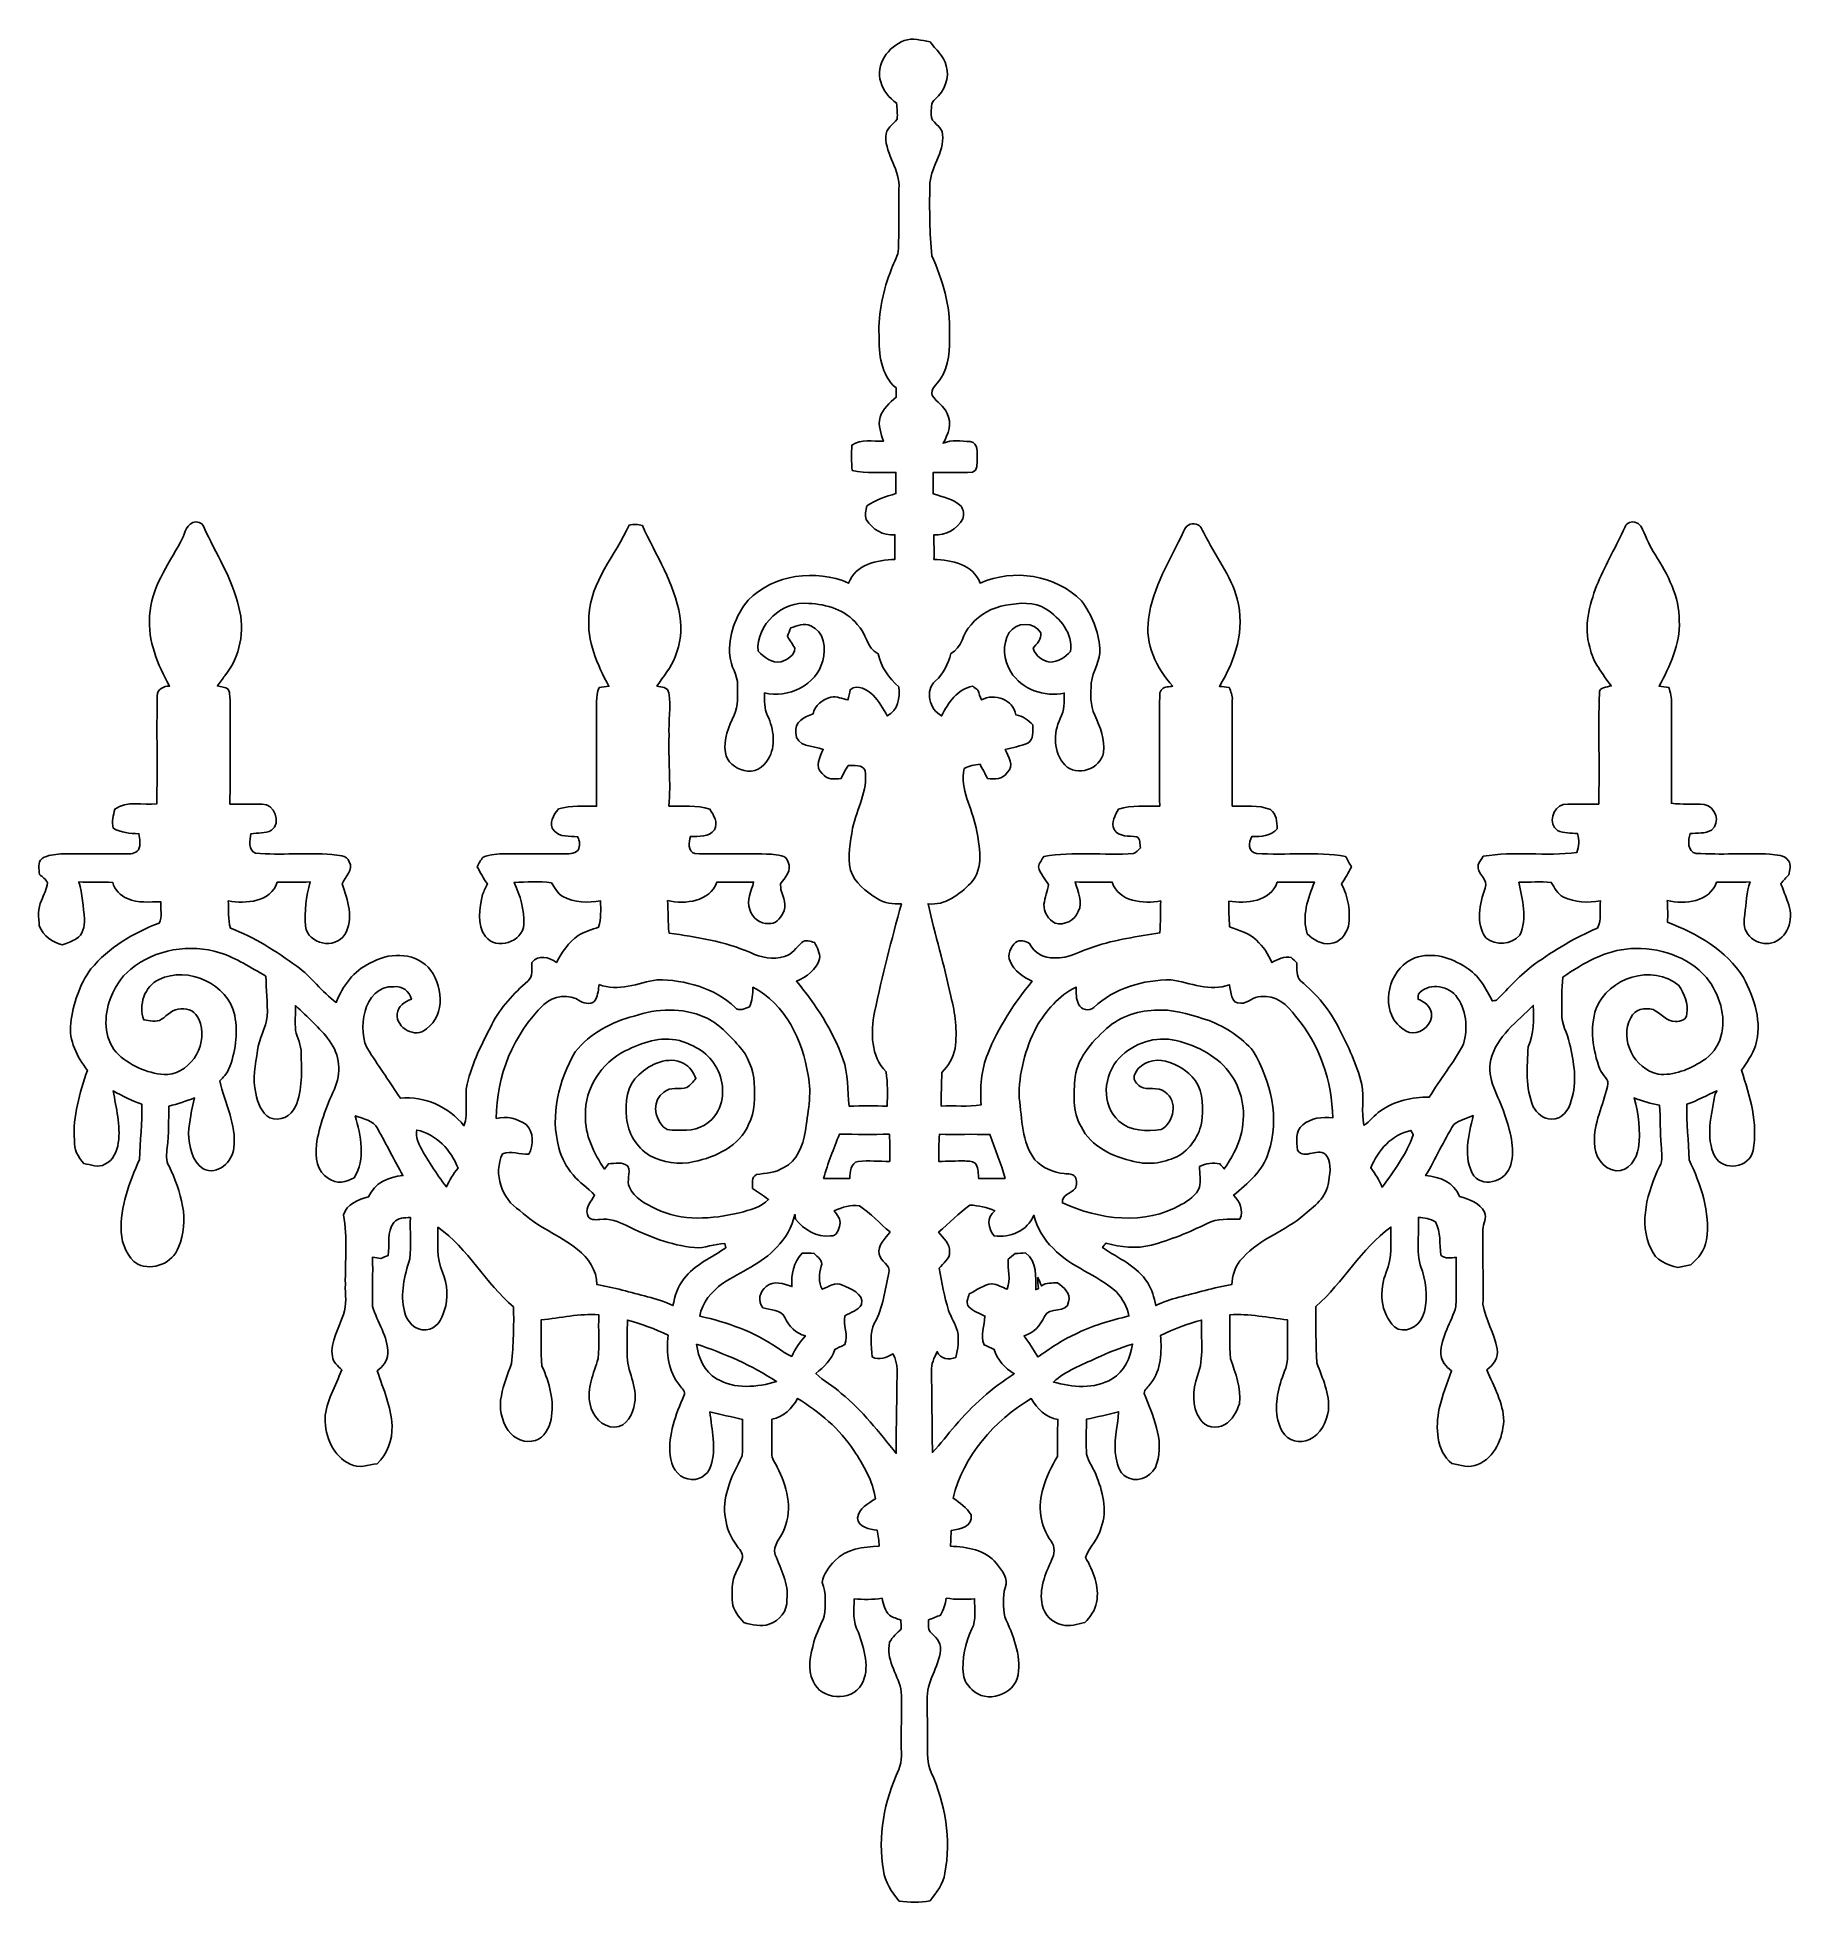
# Model space of a CAD drawing. Header units: centimetres. Extents: x -12.5 to 12.5, y -13.2 to 13.3.
import ezdxf

# ---------------------------------------------------------------- set-up
doc = ezdxf.new("R2010")
doc.units = ezdxf.units.CM
doc.header["$MEASUREMENT"] = 0
doc.layers.add('Camada 1', color=7, linetype='Continuous')

msp = doc.modelspace()

# ---------------------------------------------------------------- linework, layer by layer
at = {"layer": 'Camada 1', "color": 156}
for points, knots in [([(-0.15769, 13.21505), (-0.03844, 13.26232), (0.08748, 13.21505), (0.20778, 13.19882), (0.20778, 13.19882), (0.28716, 13.08734), (0.4071, 12.99809), (0.43744, 12.85804), (0.43744, 12.85804), (0.49106, 12.68589), (0.41451, 12.49856), (0.28292, 12.38355), (0.28292, 12.38355), (0.21237, 12.33346), (0.22895, 12.24209), (0.22542, 12.16765), (0.22542, 12.16765), (0.21025, 12.04207), (0.38522, 12.00784), (0.387, 11.88191), (0.387, 11.88191), (0.41592, 11.6219), (0.20072, 11.40601), (0.20425, 11.14671), (0.20425, 11.14671), (0.20002, 10.81758), (0.20038, 10.48702), (0.23283, 10.16035), (0.23283, 10.16035), (0.38559, 9.8171), (0.50165, 9.44597), (0.48506, 9.06638), (0.48506, 9.06638), (0.49035, 8.8392), (0.48048, 8.59437), (0.3489, 8.40034), (0.3489, 8.40034), (0.30373, 8.32908), (0.2092, 8.27087), (0.23953, 8.1735), (0.23953, 8.1735), (0.30127, 8.08284), (0.40534, 8.02604), (0.45013, 7.92162), (0.45013, 7.92162), (0.52492, 7.7844), (0.46637, 7.62316), (0.39441, 7.49757), (0.39441, 7.49757), (0.51328, 7.55261), (0.65193, 7.52544), (0.77857, 7.52157), (0.77857, 7.52157), (0.90204, 7.50076), (0.87595, 7.35858), (0.87841, 7.26651), (0.87841, 7.26651), (0.87066, 7.20372), (0.88759, 7.1127), (0.81068, 7.08837), (0.81068, 7.08837), (0.62547, 7.07495), (0.43921, 7.08695), (0.254, 7.08271), (0.254, 7.08271), (0.2533, 6.98217), (0.2533, 6.88128), (0.25188, 6.78074), (0.25188, 6.78074), (0.38805, 6.73452), (0.53903, 6.70524), (0.64805, 6.60469), (0.64805, 6.60469), (0.68333, 6.55284), (0.69532, 6.4837), (0.67203, 6.42443), (0.67203, 6.42443), (0.59265, 6.2752), (0.4311, 6.18489), (0.26175, 6.1969), (0.26175, 6.1969), (0.26492, 6.08047), (0.26458, 5.96406), (0.26423, 5.84763), (0.26423, 5.84763), (0.51328, 5.84234), (0.82515, 5.77566), (0.91968, 5.51108), (0.91968, 5.51108), (1.39242, 5.72275), (1.99319, 5.62997), (2.35973, 5.2578), (2.35973, 5.2578), (2.50789, 5.06482), (2.59679, 4.82776), (2.61972, 4.58576), (2.61972, 4.58576), (2.63065, 4.41077), (2.51919, 4.2612), (2.4959, 4.09256), (2.4959, 4.09256), (2.49132, 3.93946), (2.47721, 3.77684), (2.5474, 3.63466), (2.5474, 3.63466), (2.62183, 3.46957), (2.69769, 3.29211), (2.67088, 3.10656), (2.67088, 3.10656), (2.63418, 2.86914), (2.28776, 2.75166), (2.12054, 2.93017), (2.12054, 2.93017), (1.95615, 3.10761), (1.95615, 3.38172), (2.05705, 3.59092), (2.05705, 3.59092), (2.11632, 3.70204), (2.11701, 3.82798), (2.11384, 3.9504), (2.11384, 3.9504), (1.83409, 3.8862), (1.50847, 4.00261), (1.35431, 4.25131), (1.35431, 4.25131), (1.25341, 4.41501), (1.22695, 4.64114), (1.33385, 4.808), (1.33385, 4.808), (1.4298, 4.96111), (1.69333, 4.96922), (1.78118, 4.80484), (1.78118, 4.80484), (1.79634, 4.71416), (1.72013, 4.65278), (1.67428, 4.5854), (1.67428, 4.5854), (1.70497, 4.47852), (1.80374, 4.40584), (1.91065, 4.38891), (1.91065, 4.38891), (2.02706, 4.39208), (2.12831, 4.45735), (2.20486, 4.54094), (2.20486, 4.54094), (2.23801, 4.79495), (2.05916, 5.01438), (1.85702, 5.14244), (1.85702, 5.14244), (1.68768, 5.25251), (1.47425, 5.23205), (1.28517, 5.19818), (1.28517, 5.19818), (1.09643, 5.16361), (0.91369, 5.074), (0.7934, 4.92054), (0.7934, 4.92054), (0.66815, 4.80306), (0.66674, 4.5921), (0.50341, 4.51097), (0.50341, 4.51097), (0.4646, 4.36562), (0.4004, 4.22451), (0.28575, 4.12291), (0.28575, 4.12291), (0.1277, 3.98921), (0.20038, 3.7151), (0.37182, 3.62654), (0.37182, 3.62654), (0.46496, 3.81246), (0.59548, 4.00402), (0.81421, 4.04812), (0.81421, 4.04812), (0.83255, 4.03365), (0.86959, 4.00543), (0.8883, 3.99133), (0.8883, 3.99133), (0.90416, 3.94511), (0.92004, 3.8989), (0.93661, 3.85234), (0.93661, 3.85234), (1.12182, 3.95464), (1.39171, 3.86079), (1.42769, 3.64067), (1.42769, 3.64067), (1.52435, 3.62374), (1.60301, 3.56799), (1.66792, 3.49708), (1.66792, 3.49708), (1.66122, 3.40959), (1.68697, 3.2907), (1.59597, 3.23814), (1.59597, 3.23814), (1.4926, 3.19722), (1.38289, 3.1757), (1.27528, 3.14995), (1.27528, 3.14995), (1.32221, 3.05118), (1.41076, 2.91358), (1.30457, 2.82117), (1.30457, 2.82117), (1.24249, 2.72415), (1.12465, 2.71921), (1.0227, 2.73897), (1.0227, 2.73897), (0.98989, 2.8067), (0.95391, 2.87301), (0.91827, 2.93899), (0.91827, 2.93899), (0.84278, 2.92381), (0.75812, 2.92488), (0.69427, 2.87725), (0.69427, 2.87725), (0.62406, 2.58409), (0.80892, 2.31457), (0.86184, 2.03412), (0.86184, 2.03412), (0.90874, 1.77658), (0.98354, 1.4679), (0.78739, 1.2513), (0.78739, 1.2513), (0.62442, 1.09361), (0.42403, 0.92499), (0.17992, 0.95849), (0.17992, 0.95849), (0.27798, 0.51788), (0.41205, 0.08607), (0.50236, -0.3563), (0.50236, -0.3563), (0.56761, -0.59619), (0.59689, -0.84807), (0.56303, -1.09573), (0.56303, -1.09573), (0.54115, -1.22802), (0.46637, -1.34231), (0.3757, -1.43827), (0.3757, -1.43827), (0.37217, -1.59737), (0.36583, -1.75648), (0.36617, -1.91593), (0.36617, -1.91593), (0.55457, -1.905), (0.74507, -1.92933), (0.93203, -1.89864), (0.93203, -1.89864), (0.91792, -1.65347), (0.93274, -1.40124), (1.02729, -1.17193), (1.02729, -1.17193), (1.17863, -0.79728), (1.40088, -0.45332), (1.6577, -0.14252), (1.6577, -0.14252), (1.5307, -0.08113), (1.3977, 0.00246), (1.3462, 0.14076), (1.3462, 0.14076), (1.29892, 0.23495), (1.35607, 0.34113), (1.42134, 0.40957), (1.42134, 0.40957), (1.48519, 0.45685), (1.55821, 0.42615), (1.62065, 0.39404), (1.62065, 0.39404), (1.68134, 0.26034), (1.82915, 0.18238), (1.97379, 0.18803), (1.97379, 0.18803), (2.17594, 0.17285), (2.34843, 0.29209), (2.53505, 0.34748), (2.53505, 0.34748), (2.8381, 0.45332), (3.15806, 0.49001), (3.47239, 0.54539), (3.47239, 0.54539), (3.48262, 0.69603), (3.47873, 0.84737), (3.48402, 0.998), (3.48402, 0.998), (3.23673, 0.95603), (2.88642, 0.98142), (2.79471, 1.26364), (2.79471, 1.26364), (2.61866, 1.27), (2.44264, 1.26471), (2.26659, 1.26787), (2.26659, 1.26787), (2.30399, 1.13383), (2.38512, 0.9839), (2.31315, 0.84737), (2.31315, 0.84737), (2.26272, 0.72073), (2.11632, 0.64487), (1.98437, 0.68438), (1.98437, 0.68438), (1.88382, 0.72918), (1.82174, 0.84278), (1.82597, 0.95074), (1.82597, 0.95074), (1.84043, 1.04634), (1.87218, 1.13841), (1.89123, 1.23296), (1.89123, 1.23296), (1.83585, 1.31056), (1.77305, 1.38747), (1.7473, 1.48061), (1.7473, 1.48061), (1.75789, 1.5374), (1.79634, 1.58255), (1.82491, 1.63089), (1.82491, 1.63089), (2.24472, 1.70532), (2.67475, 1.64394), (3.09879, 1.67004), (3.09879, 1.67004), (3.13655, 1.69016), (3.16547, 1.72261), (3.19829, 1.75012), (3.19829, 1.75012), (3.18276, 1.80374), (3.20111, 1.87819), (3.14325, 1.90994), (3.14325, 1.90994), (3.03283, 1.92193), (2.89102, 1.90324), (2.82187, 2.01224), (2.82187, 2.01224), (2.77283, 2.11313), (2.83527, 2.21509), (2.88361, 2.30187), (2.88361, 2.30187), (3.0741, 2.36044), (3.27342, 2.3389), (3.4692, 2.34597), (3.4692, 2.34597), (3.46604, 2.84621), (3.4692, 3.34644), (3.46745, 3.84668), (3.46745, 3.84668), (3.47345, 3.8996), (3.45546, 3.96875), (3.50343, 4.00685), (3.50343, 4.00685), (3.54012, 4.05058), (3.60503, 4.03472), (3.65512, 4.04847), (3.65512, 4.04847), (3.41736, 4.30176), (3.25825, 4.64855), (3.31082, 5.00097), (3.31082, 5.00097), (3.3669, 5.45324), (3.62091, 5.84164), (3.80858, 6.24662), (3.80858, 6.24662), (3.83187, 6.32037), (3.90913, 6.37433), (3.98673, 6.34683), (3.98673, 6.34683), (4.0527, 6.33835), (4.06929, 6.26533), (4.09997, 6.217), (4.09997, 6.217), (4.25097, 5.90408), (4.48098, 5.62821), (4.56881, 5.28601), (4.56881, 5.28601), (4.68736, 4.85916), (4.54235, 4.41113), (4.31729, 4.04566), (4.31729, 4.04566), (4.36245, 4.04071), (4.40796, 4.03577), (4.45347, 4.03083), (4.45347, 4.03083), (4.4792, 3.97298), (4.50566, 3.913), (4.50037, 3.84739), (4.50037, 3.84739), (4.49967, 3.34644), (4.50037, 2.84551), (4.50003, 2.34421), (4.50003, 2.34421), (4.68029, 2.3361), (4.87045, 2.36926), (5.04119, 2.29446), (5.04119, 2.29446), (5.12797, 2.23485), (5.13467, 2.11983), (5.13856, 2.02388), (5.13856, 2.02388), (5.04859, 1.91698), (4.90889, 1.90465), (4.77838, 1.91557), (4.77838, 1.91557), (4.72934, 1.8295), (4.71874, 1.69438), (4.84328, 1.67393), (4.84328, 1.67393), (5.26379, 1.63829), (5.69241, 1.7085), (6.10941, 1.62913), (6.10941, 1.62913), (6.13692, 1.58009), (6.16408, 1.5307), (6.19125, 1.48096), (6.19125, 1.48096), (6.14927, 1.39805), (6.10093, 1.31867), (6.05084, 1.24071), (6.05084, 1.24071), (6.14927, 1.05762), (6.1796, 0.84525), (6.14961, 0.64065), (6.14961, 0.64065), (6.11575, 0.52175), (6.02721, 0.40075), (5.8935, 0.3937), (5.8935, 0.3937), (5.7665, 0.37429), (5.65431, 0.44838), (5.56506, 0.52882), (5.56506, 0.52882), (5.48393, 0.77716), (5.57142, 1.0354), (5.66702, 1.26576), (5.66702, 1.26576), (5.49098, 1.26683), (5.31495, 1.26858), (5.13891, 1.26364), (5.13891, 1.26364), (5.04084, 0.98707), (4.7011, 0.95566), (4.45206, 0.99447), (4.45206, 0.99447), (4.45099, 0.87312), (4.45135, 0.75177), (4.46229, 0.63076), (4.46229, 0.63076), (4.5921, 0.57502), (4.74415, 0.54751), (4.84433, 0.43956), (4.84433, 0.43956), (4.93818, 0.35031), (5.01156, 0.24129), (5.0627, 0.12242), (5.0627, 0.12242), (5.1449, 0.17568), (5.23768, 0.21271), (5.33788, 0.19614), (5.33788, 0.19614), (5.36327, 0.17039), (5.38902, 0.14427), (5.41548, 0.11818), (5.41548, 0.11818), (5.42466, 0.03174), (5.39962, -0.07443), (5.47229, -0.14005), (5.47229, -0.14005), (5.69701, -0.32456), (5.89104, -0.55245), (6.01732, -0.81597), (6.01732, -0.81597), (6.1468, -1.06927), (6.27238, -1.3282), (6.33801, -1.60689), (6.33801, -1.60689), (6.37821, -1.79775), (6.32707, -1.99602), (6.36798, -2.18687), (6.36798, -2.18687), (6.459, -2.1343), (6.5165, -2.04152), (6.60364, -1.98402), (6.60364, -1.98402), (6.80332, -1.83973), (7.05448, -1.78647), (7.29755, -1.78893), (7.29755, -1.78893), (7.45101, -1.53282), (7.64187, -1.29962), (7.78298, -1.03681), (7.78298, -1.03681), (7.84577, -0.80822), (7.82813, -0.53445), (7.67257, -0.3443), (7.67257, -0.3443), (7.54345, -0.19719), (7.26968, -0.16016), (7.14233, -0.32773), (7.14233, -0.32773), (7.14128, -0.34536), (7.13916, -0.38028), (7.13809, -0.39792), (7.13809, -0.39792), (7.22595, -0.43285), (7.31378, -0.49742), (7.3293, -0.5976), (7.3293, -0.5976), (7.34552, -0.74648), (7.19949, -0.87877), (7.0559, -0.87665), (7.0559, -0.87665), (6.94195, -0.86501), (6.85977, -0.77294), (6.79272, -0.68896), (6.79272, -0.68896), (6.61916, -0.38876), (6.76134, 0.06597), (7.09295, 0.18908), (7.09295, 0.18908), (7.33989, 0.27798), (7.60976, 0.19473), (7.81897, 0.05362), (7.81897, 0.05362), (7.99816, -0.05221), (8.10365, -0.23988), (8.19043, -0.42228), (8.19043, -0.42228), (8.20596, -0.42016), (8.23701, -0.41521), (8.25253, -0.4131), (8.25253, -0.4131), (8.42644, -0.23636), (8.59225, -0.04938), (8.79298, 0.09877), (8.79298, 0.09877), (9.07167, 0.29986), (9.368, 0.48012), (9.68587, 0.61207), (9.68587, 0.61207), (9.74901, 0.7306), (9.71585, 0.87207), (9.72784, 1.00083), (9.72784, 1.00083), (9.5525, 0.96767), (9.36518, 0.97613), (9.20255, 1.05304), (9.20255, 1.05304), (9.11647, 1.09502), (9.0752, 1.18426), (9.02899, 1.26188), (9.02899, 1.26188), (8.87623, 1.27353), (8.72277, 1.264), (8.56967, 1.26471), (8.56967, 1.26471), (8.6173, 1.02059), (8.69173, 0.7486), (8.58378, 0.51152), (8.58378, 0.51152), (8.45855, 0.37182), (8.24476, 0.36054), (8.09837, 0.47483), (8.09837, 0.47483), (7.95655, 0.68509), (8.00698, 0.95673), (8.09096, 1.17968), (8.09096, 1.17968), (8.15021, 1.30493), (7.9622, 1.38499), (7.99112, 1.51129), (7.99112, 1.51129), (8.0091, 1.55504), (8.03839, 1.59315), (8.06414, 1.63264), (8.06414, 1.63264), (8.5037, 1.70885), (8.95349, 1.62772), (9.39411, 1.68627), (9.39411, 1.68627), (9.42162, 1.77375), (9.43081, 1.86477), (9.40399, 1.95367), (9.40399, 1.95367), (9.30804, 1.96285), (9.20715, 1.95757), (9.11789, 1.99707), (9.11789, 1.99707), (8.98065, 2.09373), (9.04909, 2.32445), (9.19973, 2.36677), (9.19973, 2.36677), (9.3673, 2.38195), (9.53557, 2.36996), (9.70385, 2.37384), (9.70385, 2.37384), (9.71515, 2.89913), (9.69785, 3.42477), (9.71196, 3.94935), (9.71196, 3.94935), (9.71055, 4.03647), (9.81957, 4.03365), (9.88024, 4.05236), (9.88024, 4.05236), (9.75924, 4.22275), (9.61672, 4.38925), (9.57721, 4.60092), (9.57721, 4.60092), (9.48548, 4.89126), (9.57014, 5.1964), (9.67386, 5.47122), (9.67386, 5.47122), (9.77759, 5.7418), (9.93104, 5.98945), (10.04922, 6.25333), (10.04922, 6.25333), (10.07674, 6.30096), (10.09438, 6.37538), (10.16175, 6.37575), (10.16175, 6.37575), (10.2362, 6.39655), (10.30076, 6.33659), (10.32686, 6.27167), (10.32686, 6.27167), (10.38048, 6.15068), (10.43094, 6.02721), (10.505, 5.91643), (10.505, 5.91643), (10.68139, 5.63209), (10.85285, 5.31988), (10.84757, 4.97521), (10.84757, 4.97521), (10.86026, 4.6429), (10.71455, 4.3321), (10.56075, 4.04636), (10.56075, 4.04636), (10.60662, 4.04071), (10.65281, 4.03472), (10.69903, 4.02907), (10.69903, 4.02907), (10.72232, 3.95817), (10.74067, 3.88479), (10.73714, 3.80894), (10.73714, 3.80894), (10.73502, 3.33409), (10.73925, 2.85925), (10.73467, 2.38441), (10.73467, 2.38441), (10.88884, 2.3629), (11.04511, 2.383), (11.19962, 2.36748), (11.19962, 2.36748), (11.3612, 2.34843), (11.44164, 2.10431), (11.30406, 2.00518), (11.30406, 2.00518), (11.21445, 1.95014), (11.10226, 1.96461), (11.00172, 1.95474), (11.00172, 1.95474), (10.97421, 1.85878), (10.9548, 1.69367), (11.0885, 1.67323), (11.0885, 1.67323), (11.43635, 1.65381), (11.78594, 1.67464), (12.13448, 1.66334), (12.13448, 1.66334), (12.22445, 1.64747), (12.34015, 1.65593), (12.39838, 1.56951), (12.39838, 1.56951), (12.43999, 1.50988), (12.41212, 1.43544), (12.40472, 1.36947), (12.40472, 1.36947), (12.3631, 1.33032), (12.32429, 1.28905), (12.28724, 1.24636), (12.28724, 1.24636), (12.31935, 1.17193), (12.34687, 1.09536), (12.37333, 1.01847), (12.37333, 1.01847), (12.47174, 0.82479), (12.43824, 0.54397), (12.23327, 0.43215), (12.23327, 0.43215), (12.04877, 0.32244), (11.78382, 0.45332), (11.76655, 0.67027), (11.76655, 0.67027), (11.76867, 0.71613), (11.77183, 0.76164), (11.77571, 0.80715), (11.77571, 0.80715), (11.80287, 0.96061), (11.793, 1.12006), (11.85226, 1.26753), (11.85226, 1.26753), (11.69387, 1.26541), (11.53548, 1.26894), (11.37708, 1.26293), (11.37708, 1.26293), (11.2776, 0.98248), (10.92904, 0.94614), (10.67717, 1.00259), (10.67717, 1.00259), (10.68317, 0.90028), (10.68317, 0.79798), (10.68175, 0.69568), (10.68175, 0.69568), (11.09732, 0.53586), (11.51573, 0.2988), (11.75737, -0.08819), (11.75737, -0.08819), (11.91012, -0.38028), (12.03077, -0.72955), (11.92917, -1.05762), (11.92917, -1.05762), (11.88507, -1.18568), (11.80677, -1.2975), (11.72915, -1.40723), (11.72915, -1.40723), (11.85367, -1.772), (11.96481, -2.15864), (11.89672, -2.54635), (11.89672, -2.54635), (11.84592, -2.79188), (11.47514, -2.84902), (11.35345, -2.63065), (11.35345, -2.63065), (11.21445, -2.35691), (11.3044, -2.04257), (11.35097, -1.75682), (11.35097, -1.75682), (11.35873, -1.74271), (11.37425, -1.71379), (11.38202, -1.69932), (11.38202, -1.69932), (11.23738, -1.7586), (11.10261, -1.8408), (10.95375, -1.88948), (10.95375, -1.88948), (10.94493, -2.15265), (10.98337, -2.4137), (10.98761, -2.67616), (10.98761, -2.67616), (11.1506, -3.03001), (11.29347, -3.42018), (11.23173, -3.81599), (11.23173, -3.81599), (11.21339, -3.96205), (11.1199, -4.07811), (11.00983, -4.16877), (11.00983, -4.16877), (10.9488, -4.18041), (10.88813, -4.19311), (10.82852, -4.20722), (10.82852, -4.20722), (10.67328, -4.17724), (10.50819, -4.10245), (10.44645, -3.94616), (10.44645, -3.94616), (10.26617, -3.56588), (10.39529, -3.1309), (10.5671, -2.77318), (10.5671, -2.77318), (10.61826, -2.6804), (10.59568, -2.5721), (10.5918, -2.4719), (10.5918, -2.4719), (10.57275, -2.28247), (10.5798, -2.09196), (10.56745, -1.90217), (10.56745, -1.90217), (10.44222, -1.88595), (10.3244, -1.84043), (10.20585, -1.80021), (10.20585, -1.80021), (10.27923, -2.02742), (10.2937, -2.26942), (10.26936, -2.50577), (10.26936, -2.50577), (10.24042, -2.66135), (10.13142, -2.84868), (9.94903, -2.83245), (9.94903, -2.83245), (9.75959, -2.81128), (9.63753, -2.61338), (9.64423, -2.43416), (9.64423, -2.43416), (9.62625, -2.15511), (9.77053, -1.90394), (9.82591, -1.63724), (9.82591, -1.63724), (9.86895, -1.53492), (9.74936, -1.47567), (9.72007, -1.38923), (9.72007, -1.38923), (9.61848, -1.11794), (9.57085, -0.81068), (9.66611, -0.53057), (9.66611, -0.53057), (9.83862, -0.08714), (10.4648, 0.10617), (10.84155, -0.20038), (10.84155, -0.20038), (10.91352, -0.32208), (10.98267, -0.45614), (10.95233, -0.60325), (10.95233, -0.60325), (10.9601, -0.69108), (10.86272, -0.71472), (10.79393, -0.71191), (10.79393, -0.71191), (10.662, -0.71966), (10.58757, -0.58914), (10.47574, -0.54468), (10.47574, -0.54468), (10.36072, -0.51118), (10.21009, -0.54222), (10.15893, -0.66145), (10.15893, -0.66145), (9.99031, -0.97084), (10.21045, -1.38994), (10.54559, -1.4619), (10.54559, -1.4619), (10.77066, -1.4866), (10.99078, -1.39206), (11.17776, -1.27387), (11.17776, -1.27387), (11.30511, -1.19768), (11.39789, -1.06961), (11.43847, -0.92745), (11.43847, -0.92745), (11.52277, -0.63782), (11.41411, -0.32244), (11.23526, -0.09065), (11.23526, -0.09065), (10.97031, 0.21061), (10.55193, 0.34819), (10.15787, 0.32066), (10.15787, 0.32066), (9.80122, 0.29986), (9.48019, 0.11394), (9.19409, -0.08431), (9.19409, -0.08431), (9.17151, -0.25541), (9.18104, -0.42898), (9.17751, -0.60113), (9.17751, -0.60113), (9.16727, -0.75177), (9.26076, -0.88053), (9.29004, -1.0241), (9.29004, -1.0241), (9.34685, -1.28939), (9.40435, -1.57268), (9.31226, -1.83761), (9.31226, -1.83761), (9.28299, -1.96849), (9.17963, -2.10538), (9.03323, -2.10078), (9.03323, -2.10078), (8.91857, -2.10538), (8.8286, -2.01612), (8.77393, -1.92546), (8.77393, -1.92546), (8.65998, -1.6577), (8.68539, -1.35784), (8.70091, -1.07526), (8.70091, -1.07526), (8.7817, -0.88759), (8.78451, -0.68579), (8.77288, -0.48506), (8.77288, -0.48506), (8.5492, -0.71683), (8.25183, -0.9218), (8.17245, -1.25165), (8.17245, -1.25165), (8.10612, -1.53175), (8.28321, -1.77587), (8.36719, -2.02881), (8.36719, -2.02881), (8.44267, -2.25882), (8.51817, -2.50718), (8.45467, -2.7492), (8.45467, -2.7492), (8.40139, -2.96474), (8.08955, -3.08751), (7.9308, -2.90724), (7.9308, -2.90724), (7.76851, -2.64936), (7.856, -2.32516), (7.92198, -2.04998), (7.92198, -2.04998), (7.83132, -2.09303), (7.72371, -2.1096), (7.6475, -2.17699), (7.6475, -2.17699), (7.49652, -2.40841), (7.38998, -2.66593), (7.24534, -2.90159), (7.24534, -2.90159), (7.44078, -2.91889), (7.65281, -2.9979), (7.72724, -3.19687), (7.72724, -3.19687), (7.85705, -3.2445), (8.01828, -3.28436), (8.08036, -3.42299), (8.08036, -3.42299), (8.11883, -3.50273), (8.06167, -3.58457), (8.05885, -3.66606), (8.05885, -3.66606), (8.04686, -4.0192), (8.07332, -4.37268), (8.05885, -4.72581), (8.05885, -4.72581), (8.08955, -4.94841), (8.22289, -5.14173), (8.26311, -5.36256), (8.26311, -5.36256), (8.28674, -5.48357), (8.2042, -5.59011), (8.11635, -5.66242), (8.11635, -5.66242), (8.20983, -5.89879), (8.35271, -6.12634), (8.35413, -6.3888), (8.35413, -6.3888), (8.33931, -6.63397), (8.22783, -6.90527), (7.98653, -7.00439), (7.98653, -7.00439), (7.8687, -7.06225), (7.73852, -7.0118), (7.61787, -6.99276), (7.61787, -6.99276), (7.38893, -6.80295), (7.38893, -6.47912), (7.43654, -6.211), (7.43654, -6.211), (7.48205, -6.02755), (7.55332, -5.85223), (7.61434, -5.67372), (7.61434, -5.67372), (7.53745, -5.61374), (7.46195, -5.53755), (7.4623, -5.43243), (7.4623, -5.43243), (7.45912, -5.18971), (7.61364, -4.98615), (7.67644, -4.76003), (7.67644, -4.76003), (7.6849, -4.52861), (7.67257, -4.29648), (7.67927, -4.06471), (7.67927, -4.06471), (7.60589, -4.06929), (7.52122, -4.08939), (7.46337, -4.03083), (7.46337, -4.03083), (7.43832, -3.87278), (7.46653, -3.70451), (7.38399, -3.55847), (7.38399, -3.55847), (7.31025, -3.51613), (7.2277, -3.49778), (7.14375, -3.49603), (7.14375, -3.49603), (7.15785, -3.75038), (7.09824, -4.01742), (7.2016, -4.25908), (7.2016, -4.25908), (7.25769, -4.46899), (7.28132, -4.70181), (7.20195, -4.90889), (7.20195, -4.90889), (7.13951, -5.05848), (6.94407, -5.15267), (6.80191, -5.05178), (6.80191, -5.05178), (6.60082, -4.85281), (6.58035, -4.52366), (6.68725, -4.27214), (6.68725, -4.27214), (6.77721, -4.07175), (6.74722, -3.84632), (6.75252, -3.63361), (6.75252, -3.63361), (6.3267, -3.93982), (6.07764, -4.41924), (5.68642, -4.76074), (5.68642, -4.76074), (5.68747, -5.02778), (5.68325, -5.2959), (5.7023, -5.56224), (5.7023, -5.56224), (5.77744, -5.78026), (5.88926, -6.00039), (5.86422, -6.23817), (5.86422, -6.23817), (5.83494, -6.40079), (5.75802, -6.57895), (5.59752, -6.64915), (5.59752, -6.64915), (5.46629, -6.71159), (5.28355, -6.67173), (5.21229, -6.53908), (5.21229, -6.53908), (5.09164, -6.3306), (5.1142, -6.0713), (5.183, -5.84904), (5.183, -5.84904), (5.21263, -5.73298), (5.28177, -5.62609), (5.28214, -5.50367), (5.28214, -5.50367), (5.2853, -5.31883), (5.28177, -5.13396), (5.28214, -4.94946), (5.28214, -4.94946), (5.00979, -4.923), (4.74062, -4.8581), (4.46546, -4.87927), (4.46546, -4.87927), (4.47321, -5.0874), (4.45416, -5.29695), (4.47533, -5.50403), (4.47533, -5.50403), (4.5473, -5.70934), (4.62421, -5.91996), (4.60233, -6.14221), (4.60233, -6.14221), (4.55894, -6.25544), (4.50532, -6.3768), (4.39242, -6.43643), (4.39242, -6.43643), (4.27884, -6.50804), (4.11373, -6.47452), (4.04176, -6.36023), (4.04176, -6.36023), (3.91971, -6.17889), (3.93734, -5.94501), (4.00543, -5.7471), (4.00543, -5.7471), (4.10527, -5.4938), (4.04917, -5.21794), (4.0633, -4.95335), (4.0633, -4.95335), (3.86326, -5.00873), (3.66606, -5.07717), (3.48121, -5.17243), (3.48121, -5.17243), (3.49815, -5.40419), (3.49355, -5.65891), (3.34327, -5.85082), (3.34327, -5.85082), (3.31435, -5.90091), (3.24943, -5.93478), (3.24872, -5.99687), (3.24872, -5.99687), (3.36727, -6.30731), (3.5373, -6.65056), (3.43076, -6.98712), (3.43076, -6.98712), (3.38807, -7.15222), (3.19933, -7.26617), (3.03635, -7.19842), (3.03635, -7.19842), (2.91324, -7.16138), (2.87126, -7.02627), (2.84902, -6.91373), (2.84902, -6.91373), (2.80423, -6.69361), (2.87584, -6.47559), (2.88466, -6.25615), (2.88466, -6.25615), (2.73368, -6.29708), (2.58056, -6.32919), (2.4278, -6.36235), (2.4278, -6.36235), (2.42851, -6.51191), (2.42429, -6.66184), (2.4278, -6.81177), (2.4278, -6.81177), (2.4278, -6.93454), (2.516, -7.03085), (2.5601, -7.14021), (2.5601, -7.14021), (2.65606, -7.37834), (2.73578, -7.64962), (2.63735, -7.90081), (2.63735, -7.90081), (2.60068, -8.06131), (2.46873, -8.17279), (2.41652, -8.32555), (2.41652, -8.32555), (2.52411, -8.51712), (2.6162, -8.73865), (2.57352, -8.96267), (2.57352, -8.96267), (2.5541, -9.07625), (2.48038, -9.16693), (2.40558, -9.24984), (2.40558, -9.24984), (2.29975, -9.27347), (2.19039, -9.31087), (2.08209, -9.28158), (2.08209, -9.28158), (1.94451, -9.25264), (1.82667, -9.1387), (1.80021, -8.99936), (1.80021, -8.99936), (1.75577, -8.77817), (1.8408, -8.55944), (1.93498, -8.36295), (1.93498, -8.36295), (1.97731, -8.2804), (1.9879, -8.17104), (1.92722, -8.09483), (1.92722, -8.09483), (1.76883, -7.88105), (1.73567, -7.59107), (1.81397, -7.34024), (1.81397, -7.34024), (1.85702, -7.18043), (1.9318, -7.03226), (2.01719, -6.89115), (2.01719, -6.89115), (2.01365, -6.71583), (2.01999, -6.54049), (2.02282, -6.36551), (2.02282, -6.36551), (1.85384, -6.34118), (1.72614, -6.20994), (1.64465, -6.06812), (1.64465, -6.06812), (1.12006, -6.38033), (0.67875, -6.88021), (0.53693, -7.48347), (0.53693, -7.48347), (0.63287, -7.54698), (0.72743, -7.61965), (0.79058, -7.71806), (0.79058, -7.71806), (0.82797, -7.88563), (0.63041, -7.92444), (0.5094, -7.94032), (0.5094, -7.94032), (0.50446, -8.01475), (0.50165, -8.08955), (0.49917, -8.16468), (0.49917, -8.16468), (0.73166, -8.17633), (0.998, -8.21302), (1.15076, -8.40951), (1.15076, -8.40951), (1.22624, -8.50406), (1.33103, -8.62576), (1.27387, -8.75417), (1.27387, -8.75417), (1.23754, -8.88787), (1.24741, -9.03252), (1.26858, -9.16798), (1.26858, -9.16798), (1.38465, -9.42374), (1.50318, -9.70421), (1.45873, -9.99067), (1.45873, -9.99067), (1.41534, -10.27852), (1.00047, -10.41082), (0.80151, -10.19844), (0.80151, -10.19844), (0.738, -10.14448), (0.69179, -10.0711), (0.68192, -9.98748), (0.68192, -9.98748), (0.65475, -9.76524), (0.7112, -9.54088), (0.80291, -9.33944), (0.80291, -9.33944), (0.87171, -9.2075), (0.83326, -9.05369), (0.84172, -8.91187), (0.84172, -8.91187), (0.70731, -8.9221), (0.57221, -8.92422), (0.43885, -8.90305), (0.43885, -8.90305), (0.42615, -8.98701), (0.39758, -9.06744), (0.35842, -9.14293), (0.35842, -9.14293), (0.30127, -9.16622), (0.24448, -9.18951), (0.18696, -9.21137), (0.18696, -9.21137), (0.18625, -9.25688), (0.18486, -9.3031), (0.18873, -9.34966), (0.18873, -9.34966), (0.24306, -9.43256), (0.34607, -9.48619), (0.35489, -9.59555), (0.35489, -9.59555), (0.36405, -9.84462), (0.16898, -10.0524), (0.16862, -10.30216), (0.16862, -10.30216), (0.1651, -10.52476), (0.17426, -10.74737), (0.17039, -10.97033), (0.17039, -10.97033), (0.17392, -11.10614), (0.16544, -11.25044), (0.22506, -11.37673), (0.22506, -11.37673), (0.42579, -11.82088), (0.50694, -12.32605), (0.4198, -12.80759), (0.4198, -12.80759), (0.40004, -12.96141), (0.29986, -13.08169), (0.2092, -13.20024), (0.2092, -13.20024), (0.06278, -13.22422), (-0.08536, -13.2274), (-0.23176, -13.20446), (-0.23176, -13.20446), (-0.33655, -13.07747), (-0.43003, -12.93671), (-0.45366, -12.77055), (-0.45366, -12.77055), (-0.53833, -12.28583), (-0.44097, -11.78207), (-0.23707, -11.33827), (-0.23707, -11.33827), (-0.17955, -11.21304), (-0.20567, -11.07193), (-0.20038, -10.93893), (-0.20038, -10.93893), (-0.20849, -10.68916), (-0.18204, -10.43869), (-0.20601, -10.18962), (-0.20601, -10.18962), (-0.26212, -9.97162), (-0.42262, -9.76417), (-0.36617, -9.52994), (-0.36617, -9.52994), (-0.33019, -9.45232), (-0.2561, -9.40047), (-0.20143, -9.33626), (-0.20143, -9.33626), (-0.20319, -9.29569), (-0.2046, -9.25512), (-0.20601, -9.21526), (-0.20601, -9.21526), (-0.26105, -9.19409), (-0.31891, -9.17751), (-0.36795, -9.14471), (-0.36795, -9.14471), (-0.43709, -9.08437), (-0.45084, -8.98735), (-0.47378, -8.90376), (-0.47378, -8.90376), (-0.60501, -8.92422), (-0.73837, -8.92315), (-0.87029, -8.91258), (-0.87029, -8.91258), (-0.86713, -9.07274), (-0.89782, -9.24418), (-0.80963, -9.38917), (-0.80963, -9.38917), (-0.73166, -9.62096), (-0.63394, -9.89858), (-0.76446, -10.1293), (-0.76446, -10.1293), (-0.91405, -10.38014), (-1.33809, -10.34803), (-1.45308, -10.08379), (-1.45308, -10.08379), (-1.54164, -9.9074), (-1.4859, -9.70421), (-1.44003, -9.52394), (-1.44003, -9.52394), (-1.41005, -9.39482), (-1.33772, -9.28158), (-1.29363, -9.15775), (-1.29363, -9.15775), (-1.27246, -8.99829), (-1.26717, -8.83214), (-1.32186, -8.67903), (-1.32186, -8.67903), (-1.31197, -8.55839), (-1.22273, -8.4596), (-1.14582, -8.37211), (-1.14582, -8.37211), (-0.98636, -8.19962), (-0.73447, -8.17845), (-0.51435, -8.16256), (-0.51435, -8.16256), (-0.51752, -8.08672), (-0.52599, -8.01122), (-0.54151, -7.9375), (-0.54151, -7.9375), (-0.65263, -7.91915), (-0.81104, -7.90539), (-0.82267, -7.76216), (-0.82267, -7.76216), (-0.80044, -7.63164), (-0.67027, -7.55721), (-0.56761, -7.49087), (-0.56761, -7.49087), (-0.60289, -7.23759), (-0.73871, -7.01392), (-0.87524, -6.80366), (-0.87524, -6.80366), (-1.07738, -6.4971), (-1.36418, -6.25897), (-1.67357, -6.06636), (-1.67357, -6.06636), (-1.74871, -6.20783), (-1.87395, -6.33589), (-2.03834, -6.36235), (-2.03834, -6.36235), (-2.0387, -6.52356), (-2.03588, -6.68479), (-2.03624, -6.846), (-2.03624, -6.846), (-2.04328, -6.91973), (-1.99178, -6.9783), (-1.96249, -7.04144), (-1.96249, -7.04144), (-1.82245, -7.30462), (-1.74483, -7.62565), (-1.85666, -7.9135), (-1.85666, -7.9135), (-1.89723, -8.04121), (-2.03553, -8.1421), (-1.99036, -8.28886), (-1.99036, -8.28886), (-1.90712, -8.49136), (-1.79951, -8.69667), (-1.82316, -8.92352), (-1.82316, -8.92352), (-1.81785, -9.07873), (-1.92405, -9.22901), (-2.07398, -9.27135), (-2.07398, -9.27135), (-2.19287, -9.31615), (-2.3188, -9.2777), (-2.43628, -9.24947), (-2.43628, -9.24947), (-2.50437, -9.1641), (-2.58903, -9.07767), (-2.59785, -8.96338), (-2.59785, -8.96338), (-2.60738, -8.86707), (-2.60456, -8.77005), (-2.59186, -8.6748), (-2.59186, -8.6748), (-2.57315, -8.5492), (-2.49061, -8.4462), (-2.45463, -8.32696), (-2.45463, -8.32696), (-2.44403, -8.25712), (-2.50647, -8.20737), (-2.53787, -8.15233), (-2.53787, -8.15233), (-2.70862, -7.92797), (-2.75483, -7.61858), (-2.66171, -7.35295), (-2.66171, -7.35295), (-2.62361, -7.18431), (-2.52906, -7.03862), (-2.46062, -6.88233), (-2.46062, -6.88233), (-2.44827, -6.71018), (-2.46062, -6.53767), (-2.45392, -6.36517), (-2.45392, -6.36517), (-2.60843, -6.32882), (-2.76365, -6.29532), (-2.91782, -6.25827), (-2.91782, -6.25827), (-2.89172, -6.51087), (-2.82222, -6.77509), (-2.90583, -7.02415), (-2.90583, -7.02415), (-2.94252, -7.16138), (-3.09421, -7.24923), (-3.23108, -7.20865), (-3.23108, -7.20865), (-3.38454, -7.18185), (-3.47027, -7.02027), (-3.48262, -6.87704), (-3.48262, -6.87704), (-3.51189, -6.58071), (-3.4043, -6.29425), (-3.28753, -6.02755), (-3.28753, -6.02755), (-3.24979, -5.97005), (-3.31927, -5.92561), (-3.34539, -5.88256), (-3.34539, -5.88256), (-3.5126, -5.68783), (-3.53905, -5.41584), (-3.5126, -5.17031), (-3.5126, -5.17031), (-3.69639, -5.07717), (-3.89113, -5.00803), (-4.08975, -4.9537), (-4.08975, -4.9537), (-4.09117, -5.11315), (-4.09081, -5.27261), (-4.09151, -5.43243), (-4.09151, -5.43243), (-4.10562, -5.67443), (-3.93347, -5.89421), (-3.98885, -6.13903), (-3.98885, -6.13903), (-4.00685, -6.29038), (-4.09751, -6.46782), (-4.27002, -6.47452), (-4.27002, -6.47452), (-4.45135, -6.47841), (-4.58576, -6.31401), (-4.61963, -6.14856), (-4.61963, -6.14856), (-4.66724, -5.92596), (-4.56881, -5.709), (-4.50391, -5.50087), (-4.50391, -5.50087), (-4.48734, -5.29449), (-4.50391, -5.08706), (-4.49438, -4.88032), (-4.49438, -4.88032), (-4.77061, -4.85634), (-5.04013, -4.92512), (-5.31283, -4.94982), (-5.31283, -4.94982), (-5.30965, -5.1689), (-5.32341, -5.38902), (-5.3026, -5.60811), (-5.3026, -5.60811), (-5.19465, -5.84341), (-5.12444, -6.10799), (-5.17313, -6.36729), (-5.17313, -6.36729), (-5.20347, -6.48723), (-5.26415, -6.62693), (-5.39537, -6.66184), (-5.39537, -6.66184), (-5.53578, -6.71264), (-5.69877, -6.64279), (-5.78061, -6.52322), (-5.78061, -6.52322), (-5.88044, -6.38174), (-5.91467, -6.1976), (-5.87903, -6.02896), (-5.87903, -6.02896), (-5.85645, -5.86916), (-5.78555, -5.7224), (-5.7351, -5.57072), (-5.7351, -5.57072), (-5.7083, -5.30401), (-5.69948, -5.03555), (-5.70652, -4.76744), (-5.70652, -4.76744), (-6.10588, -4.42982), (-6.34717, -3.93734), (-6.78074, -3.63573), (-6.78074, -3.63573), (-6.77509, -3.8481), (-6.80861, -4.07423), (-6.71512, -4.27319), (-6.71512, -4.27319), (-6.64386, -4.44605), (-6.62798, -4.64185), (-6.68901, -4.8207), (-6.68901, -4.8207), (-6.72818, -4.94135), (-6.80225, -5.08952), (-6.94867, -5.09235), (-6.94867, -5.09235), (-7.10282, -5.10821), (-7.22524, -4.9724), (-7.25523, -4.83234), (-7.25523, -4.83234), (-7.31908, -4.58294), (-7.25523, -4.32435), (-7.17761, -4.08622), (-7.17761, -4.08622), (-7.16209, -3.89008), (-7.17585, -3.69288), (-7.17161, -3.49637), (-7.17161, -3.49637), (-7.25311, -3.50448), (-7.35188, -3.49637), (-7.40692, -3.56975), (-7.40692, -3.56975), (-7.51134, -3.70311), (-7.46159, -3.88196), (-7.48805, -4.03718), (-7.48805, -4.03718), (-7.51311, -4.04741), (-7.56355, -4.06822), (-7.58895, -4.07846), (-7.58895, -4.07846), (-7.62847, -4.07175), (-7.66833, -4.06576), (-7.70784, -4.0594), (-7.70784, -4.0594), (-7.70325, -4.29294), (-7.71207, -4.52683), (-7.70714, -4.76003), (-7.70714, -4.76003), (-7.64151, -4.98474), (-7.487, -5.18829), (-7.49087, -5.43065), (-7.49087, -5.43065), (-7.48982, -5.53614), (-7.56849, -5.61199), (-7.64187, -5.67584), (-7.64187, -5.67584), (-7.55614, -5.9309), (-7.44149, -6.18348), (-7.43196, -6.45688), (-7.43196, -6.45688), (-7.42526, -6.65514), (-7.49547, -6.85729), (-7.64329, -6.99347), (-7.64329, -6.99347), (-7.76851, -7.01111), (-7.90398, -7.06437), (-8.02463, -7.00017), (-8.02463, -7.00017), (-8.27122, -6.89151), (-8.38129, -6.60576), (-8.3834, -6.35212), (-8.3834, -6.35212), (-8.36612, -6.10481), (-8.23418, -5.88856), (-8.14528, -5.66278), (-8.14528, -5.66278), (-8.19679, -5.60528), (-8.27122, -5.55449), (-8.27898, -5.47122), (-8.27898, -5.47122), (-8.31391, -5.25673), (-8.17986, -5.07012), (-8.122, -4.87291), (-8.122, -4.87291), (-8.06767, -4.73638), (-8.09942, -4.58823), (-8.09448, -4.44605), (-8.09448, -4.44605), (-8.09907, -4.11762), (-8.05991, -3.78495), (-8.12235, -3.46109), (-8.12235, -3.46109), (-8.07543, -3.30412), (-7.90751, -3.24061), (-7.76393, -3.20462), (-7.76393, -3.20462), (-7.6849, -3.00672), (-7.47713, -2.91782), (-7.27709, -2.90125), (-7.27709, -2.90125), (-7.39846, -2.68111), (-7.51451, -2.45779), (-7.63517, -2.23731), (-7.63517, -2.23731), (-7.6902, -2.11172), (-7.84294, -2.10149), (-7.95408, -2.0521), (-7.95408, -2.0521), (-7.87364, -2.33539), (-7.80555, -2.66417), (-7.96713, -2.93263), (-7.96713, -2.93263), (-8.07755, -2.99366), (-8.22571, -3.02965), (-8.33261, -2.94216), (-8.33261, -2.94216), (-8.49947, -2.85043), (-8.52487, -2.63666), (-8.50582, -2.46627), (-8.50582, -2.46627), (-8.46631, -2.18968), (-8.36401, -1.92722), (-8.25006, -1.67393), (-8.25006, -1.67393), (-8.14987, -1.45379), (-8.17138, -1.18075), (-8.31991, -0.98707), (-8.31991, -0.98707), (-8.45961, -0.80291), (-8.63282, -0.64664), (-8.80074, -0.48894), (-8.80074, -0.48894), (-8.80356, -0.60642), (-8.80991, -0.72424), (-8.80074, -0.84172), (-8.80074, -0.84172), (-8.77746, -0.94896), (-8.72207, -1.04985), (-8.72101, -1.1617), (-8.72101, -1.1617), (-8.72031, -1.41569), (-8.69491, -1.6831), (-8.80251, -1.92122), (-8.80251, -1.92122), (-8.86283, -2.05563), (-9.0237, -2.14383), (-9.16622, -2.08173), (-9.16622, -2.08173), (-9.28828, -2.00871), (-9.34226, -1.86619), (-9.36766, -1.73319), (-9.36766, -1.73319), (-9.41458, -1.53212), (-9.37153, -1.32608), (-9.34226, -1.12572), (-9.34226, -1.12572), (-9.31897, -0.95566), (-9.22301, -0.8061), (-9.20291, -0.63641), (-9.20291, -0.63641), (-9.19797, -0.44767), (-9.21879, -0.25964), (-9.22337, -0.07126), (-9.22337, -0.07126), (-9.43433, 0.05186), (-9.64247, 0.18486), (-9.87495, 0.26353), (-9.87495, 0.26353), (-10.2997, 0.39088), (-10.79464, 0.31715), (-11.13895, 0.02928), (-11.13895, 0.02928), (-11.29312, -0.0829), (-11.38307, -0.26212), (-11.44975, -0.43638), (-11.44975, -0.43638), (-11.52489, -0.68686), (-11.51748, -0.99942), (-11.31181, -1.18816), (-11.31181, -1.18816), (-11.12343, -1.35643), (-10.87261, -1.46437), (-10.61861, -1.46719), (-10.61861, -1.46719), (-10.26653, -1.43121), (-10.02417, -1.00471), (-10.17551, -0.68262), (-10.17551, -0.68262), (-10.21256, -0.57996), (-10.32228, -0.52069), (-10.42846, -0.5334), (-10.42846, -0.5334), (-10.54276, -0.52987), (-10.61684, -0.6283), (-10.7068, -0.68226), (-10.7068, -0.68226), (-10.78124, -0.73306), (-10.87437, -0.70131), (-10.95587, -0.69215), (-10.95587, -0.69215), (-11.03524, -0.48294), (-10.94775, -0.21307), (-10.73925, -0.11677), (-10.73925, -0.11677), (-10.32686, 0.07937), (-9.76383, -0.17638), (-9.6647, -0.6283), (-9.6647, -0.6283), (-9.61743, -0.88547), (-9.6534, -1.15534), (-9.75147, -1.397), (-9.75147, -1.397), (-9.779, -1.45979), (-9.83014, -1.50707), (-9.87459, -1.55751), (-9.87459, -1.55751), (-9.81215, -1.87501), (-9.63541, -2.17487), (-9.6781, -2.50684), (-9.6781, -2.50684), (-9.69539, -2.70544), (-9.91093, -2.90583), (-10.11307, -2.80563), (-10.11307, -2.80563), (-10.28311, -2.69521), (-10.30534, -2.48179), (-10.32403, -2.29834), (-10.32403, -2.29834), (-10.30358, -2.13042), (-10.28453, -1.96215), (-10.23479, -1.79987), (-10.23479, -1.79987), (-10.35543, -1.84255), (-10.47679, -1.88419), (-10.60061, -1.91628), (-10.60061, -1.91628), (-10.6059, -2.11208), (-10.60061, -2.30893), (-10.62531, -2.50401), (-10.62531, -2.50401), (-10.6306, -2.59221), (-10.64789, -2.68851), (-10.59744, -2.76825), (-10.59744, -2.76825), (-10.43022, -3.11962), (-10.29722, -3.54365), (-10.46374, -3.92041), (-10.46374, -3.92041), (-10.54312, -4.14584), (-10.82674, -4.25838), (-11.04194, -4.16102), (-11.04194, -4.16102), (-11.19681, -4.06223), (-11.26137, -3.87914), (-11.27971, -3.70487), (-11.27971, -3.70487), (-11.28783, -3.34398), (-11.16365, -2.99931), (-11.01654, -2.67545), (-11.01654, -2.67545), (-11.01195, -2.41335), (-10.97492, -2.15194), (-10.98444, -1.88911), (-10.98444, -1.88911), (-11.1266, -1.84009), (-11.2596, -1.76988), (-11.39154, -1.69898), (-11.39154, -1.69898), (-11.34744, -1.94168), (-11.28395, -2.18827), (-11.31817, -2.43662), (-11.31817, -2.43662), (-11.33792, -2.55658), (-11.38978, -2.68817), (-11.50761, -2.74214), (-11.50761, -2.74214), (-11.60285, -2.79788), (-11.71081, -2.7446), (-11.80958, -2.73085), (-11.80958, -2.73085), (-11.88755, -2.63771), (-11.95598, -2.52589), (-11.94082, -2.39959), (-11.94082, -2.39959), (-11.96798, -2.05809), (-11.86603, -1.7272), (-11.75702, -1.40864), (-11.75702, -1.40864), (-11.9006, -1.21637), (-12.02548, -0.98707), (-11.99479, -0.73871), (-11.99479, -0.73871), (-11.9581, -0.46601), (-11.87309, -0.19085), (-11.70658, 0.03174), (-11.70658, 0.03174), (-11.45786, 0.34042), (-11.10156, 0.54222), (-10.73714, 0.68474), (-10.73714, 0.68474), (-10.68916, 0.76941), (-10.72585, 0.88864), (-10.71456, 0.98672), (-10.71456, 0.98672), (-10.87225, 0.98672), (-11.03911, 0.96343), (-11.18729, 1.03152), (-11.18729, 1.03152), (-11.28818, 1.06997), (-11.36967, 1.15639), (-11.39754, 1.26083), (-11.39754, 1.26083), (-11.55876, 1.27034), (-11.71998, 1.26434), (-11.8812, 1.26717), (-11.8812, 1.26717), (-11.82263, 1.09748), (-11.81911, 0.91687), (-11.79794, 0.74012), (-11.79794, 0.74012), (-11.79971, 0.63923), (-11.81558, 0.50977), (-11.91612, 0.45895), (-11.91612, 0.45895), (-11.9768, 0.42333), (-12.04418, 0.40145), (-12.1098, 0.37711), (-12.1098, 0.37711), (-12.25902, 0.40464), (-12.38108, 0.50341), (-12.4407, 0.6424), (-12.4407, 0.6424), (-12.44987, 0.76305), (-12.46645, 0.89429), (-12.4086, 1.00576), (-12.4086, 1.00576), (-12.37791, 1.08761), (-12.33416, 1.16769), (-12.32605, 1.25552), (-12.32605, 1.25552), (-12.34581, 1.3081), (-12.3966, 1.33843), (-12.43647, 1.37407), (-12.43647, 1.37407), (-12.44423, 1.44992), (-12.46857, 1.54445), (-12.40013, 1.60055), (-12.40013, 1.60055), (-12.32252, 1.65064), (-12.22516, 1.65876), (-12.1352, 1.66546), (-12.1352, 1.66546), (-11.8297, 1.66722), (-11.52383, 1.66546), (-11.21798, 1.66546), (-11.21798, 1.66546), (-11.15271, 1.66582), (-11.07651, 1.66652), (-11.03206, 1.72295), (-11.03206, 1.72295), (-10.99572, 1.79492), (-11.01619, 1.87678), (-11.02501, 1.95262), (-11.02501, 1.95262), (-11.15095, 1.95721), (-11.28006, 1.96497), (-11.39013, 2.0327), (-11.39013, 2.0327), (-11.412, 2.12372), (-11.39048, 2.21473), (-11.36685, 2.30258), (-11.36685, 2.30258), (-11.19293, 2.42851), (-10.96962, 2.35196), (-10.77172, 2.37701), (-10.77172, 2.37701), (-10.76325, 2.88783), (-10.77382, 3.39901), (-10.76606, 3.90983), (-10.76606, 3.90983), (-10.76465, 4.00507), (-10.67646, 4.04953), (-10.59144, 4.05024), (-10.59144, 4.05024), (-10.76113, 4.35292), (-10.90118, 4.69159), (-10.87437, 5.04542), (-10.87437, 5.04542), (-10.85497, 5.43701), (-10.6172, 5.76297), (-10.4334, 6.09316), (-10.4334, 6.09316), (-10.37766, 6.18455), (-10.37025, 6.32424), (-10.26194, 6.37187), (-10.26194, 6.37187), (-10.20445, 6.39092), (-10.12613, 6.3768), (-10.10567, 6.31225), (-10.10567, 6.31225), (-9.93704, 5.93195), (-9.69785, 5.57883), (-9.6079, 5.16748), (-9.6079, 5.16748), (-9.5137, 4.83799), (-9.59026, 4.46439), (-9.80404, 4.19698), (-9.80404, 4.19698), (-9.84073, 4.14867), (-9.87671, 4.09997), (-9.91199, 4.05058), (-9.91199, 4.05058), (-9.86013, 4.03718), (-9.79946, 4.04035), (-9.75642, 4.00332), (-9.75642, 4.00332), (-9.72996, 3.94229), (-9.73313, 3.87456), (-9.73137, 3.80965), (-9.73137, 3.80965), (-9.73348, 3.33092), (-9.73102, 2.85221), (-9.73278, 2.37348), (-9.73278, 2.37348), (-9.58109, 2.37277), (-9.42939, 2.37701), (-9.2777, 2.37277), (-9.2777, 2.37277), (-9.10201, 2.3809), (-8.99583, 2.10643), (-9.14258, 2.0013), (-9.14258, 2.0013), (-9.23254, 1.95509), (-9.33802, 1.96356), (-9.4361, 1.95297), (-9.4361, 1.95297), (-9.45232, 1.8609), (-9.47949, 1.71732), (-9.37048, 1.67428), (-9.37048, 1.67428), (-9.01029, 1.65028), (-8.64693, 1.67993), (-8.28639, 1.65946), (-8.28639, 1.65946), (-8.20102, 1.63795), (-8.07367, 1.65805), (-8.03909, 1.55539), (-8.03909, 1.55539), (-7.96889, 1.43898), (-8.10294, 1.34267), (-8.13893, 1.24001), (-8.13893, 1.24001), (-8.06097, 1.01458), (-7.96854, 0.744), (-8.10259, 0.52139), (-8.10259, 0.52139), (-8.23559, 0.30373), (-8.6293, 0.38206), (-8.65893, 0.63923), (-8.65893, 0.63923), (-8.67939, 0.84983), (-8.65011, 1.06432), (-8.59367, 1.26717), (-8.59367, 1.26717), (-8.74924, 1.26576), (-8.90481, 1.26929), (-9.06039, 1.26293), (-9.06039, 1.26293), (-9.15564, 0.98107), (-9.50736, 0.9532), (-9.75642, 0.99942), (-9.75642, 0.99942), (-9.7536, 0.86924), (-9.75854, 0.73766), (-9.72714, 0.60995), (-9.72714, 0.60995), (-9.38424, 0.48753), (-9.07838, 0.2801), (-8.7831, 0.07055), (-8.7831, 0.07055), (-8.57391, -0.07513), (-8.43033, -0.29562), (-8.2236, -0.44202), (-8.2236, -0.44202), (-8.13258, -0.2099), (-7.97701, 0.00706), (-7.74522, 0.1136), (-7.74522, 0.1136), (-7.4937, 0.26387), (-7.13634, 0.27763), (-6.91938, 0.05891), (-6.91938, 0.05891), (-6.71159, -0.17921), (-6.66255, -0.61419), (-6.94407, -0.81774), (-6.94407, -0.81774), (-7.09894, -0.96307), (-7.37622, -0.80751), (-7.35824, -0.60537), (-7.35824, -0.60537), (-7.34764, -0.49671), (-7.25204, -0.42969), (-7.15644, -0.39828), (-7.15644, -0.39828), (-7.17902, -0.28363), (-7.2898, -0.20319), (-7.40657, -0.22083), (-7.40657, -0.22083), (-7.61047, -0.2046), (-7.77346, -0.38135), (-7.81507, -0.56832), (-7.81507, -0.56832), (-7.86024, -0.75988), (-7.86765, -0.98178), (-7.74912, -1.14969), (-7.74912, -1.14969), (-7.60589, -1.36913), (-7.4563, -1.58433), (-7.31307, -1.80374), (-7.31307, -1.80374), (-6.96665, -1.76776), (-6.62622, -1.9258), (-6.40997, -2.19392), (-6.40997, -2.19392), (-6.33942, -2.00447), (-6.40961, -1.7974), (-6.36551, -1.60267), (-6.36551, -1.60267), (-6.29567, -1.30315), (-6.1535, -1.02729), (-6.01415, -0.7553), (-6.01415, -0.7553), (-5.89104, -0.51576), (-5.70512, -0.31503), (-5.50262, -0.1397), (-5.50262, -0.1397), (-5.42395, -0.07372), (-5.45499, 0.03703), (-5.44617, 0.12629), (-5.44617, 0.12629), (-5.35094, 0.23671), (-5.19818, 0.20496), (-5.09622, 0.12206), (-5.09622, 0.12206), (-5.02496, 0.27269), (-4.92195, 0.40886), (-4.7879, 0.5087), (-4.7879, 0.5087), (-4.69652, 0.55915), (-4.59634, 0.5916), (-4.49826, 0.62618), (-4.49826, 0.62618), (-4.46158, 0.74753), (-4.46899, 0.87453), (-4.47004, 0.99942), (-4.47004, 0.99942), (-4.64855, 0.96943), (-4.84187, 0.9726), (-5.00486, 1.05974), (-5.00486, 1.05974), (-5.08246, 1.10243), (-5.12022, 1.18497), (-5.16748, 1.25482), (-5.16748, 1.25482), (-5.34212, 1.28235), (-5.52238, 1.26223), (-5.69911, 1.26223), (-5.69911, 1.26223), (-5.60951, 1.07738), (-5.55201, 0.87136), (-5.56012, 0.66498), (-5.56012, 0.66498), (-5.57142, 0.41346), (-5.95453, 0.28857), (-6.1034, 0.49459), (-6.1034, 0.49459), (-6.23464, 0.66569), (-6.18949, 0.89641), (-6.1468, 1.09078), (-6.1468, 1.09078), (-6.12352, 1.14017), (-6.10129, 1.18991), (-6.078, 1.23895), (-6.078, 1.23895), (-6.13092, 1.31797), (-6.17996, 1.39912), (-6.22123, 1.48449), (-6.22123, 1.48449), (-6.19512, 1.53034), (-6.17536, 1.5815), (-6.13762, 1.6196), (-6.13762, 1.6196), (-6.03673, 1.65734), (-5.92771, 1.66863), (-5.82048, 1.66652), (-5.82048, 1.66652), (-5.54918, 1.66475), (-5.2779, 1.66687), (-5.00661, 1.66511), (-5.00661, 1.66511), (-4.93218, 1.66616), (-4.8454, 1.66158), (-4.78966, 1.72084), (-4.78966, 1.72084), (-4.75826, 1.77799), (-4.76391, 1.85313), (-4.79602, 1.90853), (-4.79602, 1.90853), (-4.9096, 1.92405), (-5.04754, 1.89652), (-5.1315, 1.9946), (-5.1315, 1.9946), (-5.21723, 2.09055), (-5.13679, 2.22673), (-5.06552, 2.30681), (-5.06552, 2.30681), (-4.8895, 2.35267), (-4.70782, 2.34562), (-4.5279, 2.3428), (-4.5279, 2.3428), (-4.52966, 2.77247), (-4.52754, 3.2018), (-4.52861, 3.63114), (-4.52861, 3.63114), (-4.5279, 3.76449), (-4.54377, 3.90243), (-4.4898, 4.02836), (-4.4898, 4.02836), (-4.44358, 4.03472), (-4.39702, 4.04071), (-4.35081, 4.04671), (-4.35081, 4.04671), (-4.51872, 4.35081), (-4.66548, 4.68806), (-4.63549, 5.04365), (-4.63549, 5.04365), (-4.61291, 5.53437), (-4.25696, 5.9069), (-4.06576, 6.33659), (-4.06576, 6.33659), (-4.00297, 6.35), (-3.93912, 6.34471), (-3.87667, 6.32953), (-3.87667, 6.32953), (-3.68723, 5.90795), (-3.41948, 5.51108), (-3.34503, 5.04684), (-3.34503, 5.04684), (-3.30482, 4.8514), (-3.34256, 4.64996), (-3.40924, 4.4651), (-3.40924, 4.4651), (-3.46779, 4.31058), (-3.57857, 4.18535), (-3.6703, 4.05024), (-3.6703, 4.05024), (-3.6082, 4.03647), (-3.50731, 4.03613), (-3.50273, 3.95111), (-3.50273, 3.95111), (-3.46816, 3.75214), (-3.50908, 3.54999), (-3.49708, 3.34926), (-3.49708, 3.34926), (-3.50979, 3.01449), (-3.47098, 2.67935), (-3.50026, 2.34456), (-3.50026, 2.34456), (-3.30553, 2.3389), (-3.10727, 2.36044), (-2.91782, 2.30328), (-2.91782, 2.30328), (-2.86666, 2.21614), (-2.79681, 2.11208), (-2.85291, 2.00907), (-2.85291, 2.00907), (-2.92734, 1.89583), (-3.07833, 1.91769), (-3.19439, 1.91416), (-3.19439, 1.91416), (-3.21944, 1.83268), (-3.23603, 1.70356), (-3.13231, 1.67216), (-3.13231, 1.67216), (-2.77071, 1.65559), (-2.4077, 1.67393), (-2.04576, 1.66299), (-2.04576, 1.66299), (-1.96285, 1.64429), (-1.82879, 1.65629), (-1.80586, 1.54869), (-1.80586, 1.54869), (-1.74941, 1.43228), (-1.85349, 1.32927), (-1.91452, 1.24001), (-1.91452, 1.24001), (-1.91311, 1.2132), (-1.91169, 1.18568), (-1.91028, 1.15817), (-1.91028, 1.15817), (-1.87571, 1.05163), (-1.81997, 0.93027), (-1.881, 0.82196), (-1.881, 0.82196), (-1.92051, 0.74789), (-1.98895, 0.66498), (-2.0828, 0.67592), (-2.0828, 0.67592), (-2.20415, 0.66886), (-2.32021, 0.76129), (-2.35196, 0.87629), (-2.35196, 0.87629), (-2.39923, 1.00682), (-2.32798, 1.13911), (-2.29693, 1.26541), (-2.29693, 1.26541), (-2.47085, 1.26753), (-2.64442, 1.26683), (-2.81834, 1.26541), (-2.81834, 1.26541), (-2.91641, 0.98636), (-3.26918, 0.94684), (-3.5193, 1.004), (-3.5193, 1.004), (-3.50801, 0.85019), (-3.5179, 0.69497), (-3.49708, 0.54151), (-3.49708, 0.54151), (-3.10549, 0.48541), (-2.70862, 0.42438), (-2.3435, 0.26387), (-2.3435, 0.26387), (-2.19357, 0.1919), (-2.0193, 0.16369), (-1.85702, 0.20778), (-1.85702, 0.20778), (-1.75048, 0.24058), (-1.68804, 0.33479), (-1.6143, 0.40993), (-1.6143, 0.40993), (-1.55928, 0.45649), (-1.49153, 0.42121), (-1.43087, 0.40993), (-1.43087, 0.40993), (-1.40194, 0.33513), (-1.3462, 0.26175), (-1.36065, 0.17744), (-1.36065, 0.17744), (-1.40582, 0.0208), (-1.54622, -0.08113), (-1.68875, -0.14323), (-1.68875, -0.14323), (-1.41216, -0.46955), (-1.17827, -0.83925), (-1.02975, -1.24178), (-1.02975, -1.24178), (-0.94826, -1.45873), (-0.97119, -1.69192), (-0.94014, -1.91664), (-0.94014, -1.91664), (-0.76022, -1.91065), (-0.57996, -1.91135), (-0.3997, -1.91557), (-0.3997, -1.91557), (-0.39722, -1.75401), (-0.39017, -1.58996), (-0.41663, -1.4305), (-0.41663, -1.4305), (-0.63465, -1.20473), (-0.63641, -0.86924), (-0.57962, -0.57996), (-0.57962, -0.57996), (-0.4713, -0.06278), (-0.33867, 0.44874), (-0.19861, 0.95778), (-0.19861, 0.95778), (-0.31784, 0.9525), (-0.44238, 0.96555), (-0.54468, 1.03258), (-0.54468, 1.03258), (-0.69956, 1.13312), (-0.86642, 1.25024), (-0.92004, 1.43722), (-0.92004, 1.43722), (-0.96908, 1.63371), (-0.92463, 1.8362), (-0.89146, 2.03129), (-0.89146, 2.03129), (-0.83397, 2.30433), (-0.67203, 2.56329), (-0.71261, 2.85043), (-0.71261, 2.85043), (-0.75388, 2.93722), (-0.87383, 2.92347), (-0.95355, 2.91923), (-0.95355, 2.91923), (-0.99484, 2.86315), (-1.02305, 2.79929), (-1.05445, 2.73755), (-1.05445, 2.73755), (-1.14935, 2.72345), (-1.26012, 2.71955), (-1.32186, 2.80775), (-1.32186, 2.80775), (-1.4351, 2.90125), (-1.35325, 3.04375), (-1.3088, 3.15029), (-1.3088, 3.15029), (-1.44356, 3.20216), (-1.70356, 3.18169), (-1.69545, 3.38525), (-1.69545, 3.38525), (-1.72332, 3.53447), (-1.57373, 3.61809), (-1.45379, 3.65337), (-1.45379, 3.65337), (-1.42699, 3.77647), (-1.31938, 3.86221), (-1.20085, 3.89078), (-1.20085, 3.89078), (-1.1176, 3.90771), (-1.03716, 3.87032), (-0.95708, 3.85268), (-0.95708, 3.85268), (-0.94543, 3.90102), (-0.93486, 3.94935), (-0.92392, 3.99732), (-0.92392, 3.99732), (-0.8128, 4.08481), (-0.68686, 3.99555), (-0.59867, 3.91971), (-0.59867, 3.91971), (-0.51647, 3.83399), (-0.45578, 3.73027), (-0.40004, 3.62584), (-0.40004, 3.62584), (-0.24729, 3.70382), (-0.21342, 3.88267), (-0.23529, 4.03859), (-0.23529, 4.03859), (-0.37499, 4.16418), (-0.49354, 4.31906), (-0.52634, 4.50849), (-0.52634, 4.50849), (-0.69778, 4.58435), (-0.69497, 4.80518), (-0.82549, 4.92266), (-0.82549, 4.92266), (-0.98882, 5.13326), (-1.26152, 5.21122), (-1.51694, 5.22357), (-1.51694, 5.22357), (-1.88736, 5.26413), (-2.26165, 4.92125), (-2.23448, 4.54554), (-2.23448, 4.54554), (-2.14982, 4.45805), (-2.03624, 4.3702), (-1.90675, 4.39454), (-1.90675, 4.39454), (-1.8235, 4.42736), (-1.71062, 4.4831), (-1.71414, 4.58786), (-1.71414, 4.58786), (-1.74519, 4.64609), (-1.78399, 4.69969), (-1.81821, 4.7558), (-1.81821, 4.7558), (-1.80162, 4.79602), (-1.7854, 4.83588), (-1.76883, 4.87608), (-1.76883, 4.87608), (-1.67852, 4.90643), (-1.58009, 4.95299), (-1.4859, 4.90502), (-1.4859, 4.90502), (-1.29786, 4.83022), (-1.26293, 4.58223), (-1.3155, 4.40901), (-1.3155, 4.40901), (-1.40334, 4.06152), (-1.80869, 3.86997), (-2.14241, 3.95111), (-2.14241, 3.95111), (-2.141, 3.84245), (-2.15089, 3.7285), (-2.09937, 3.62832), (-2.09937, 3.62832), (-2.00871, 3.43817), (-1.97731, 3.19792), (-2.08986, 3.00989), (-2.08986, 3.00989), (-2.15299, 2.8889), (-2.2987, 2.81305), (-2.43311, 2.8508), (-2.43311, 2.8508), (-2.55517, 2.88361), (-2.68216, 2.97215), (-2.69875, 3.10656), (-2.69875, 3.10656), (-2.72555, 3.29282), (-2.65112, 3.47239), (-2.57457, 3.63784), (-2.57457, 3.63784), (-2.51283, 3.76836), (-2.52589, 3.91688), (-2.52482, 4.05694), (-2.52482, 4.05694), (-2.5206, 4.20722), (-2.62607, 4.33105), (-2.63455, 4.4792), (-2.63455, 4.4792), (-2.66206, 4.76284), (-2.55164, 5.04895), (-2.37666, 5.26908), (-2.37666, 5.26908), (-2.01153, 5.63421), (-1.41464, 5.71853), (-0.94826, 5.51074), (-0.94826, 5.51074), (-0.85302, 5.77497), (-0.54222, 5.84341), (-0.29279, 5.84658), (-0.29279, 5.84658), (-0.29279, 5.9637), (-0.29316, 6.08083), (-0.28999, 6.1976), (-0.28999, 6.1976), (-0.46002, 6.18067), (-0.60854, 6.2745), (-0.69744, 6.41385), (-0.69744, 6.41385), (-0.72672, 6.47629), (-0.69885, 6.54402), (-0.68932, 6.60752), (-0.68932, 6.60752), (-0.56373, 6.69149), (-0.42157, 6.74193), (-0.27693, 6.7818), (-0.27693, 6.7818), (-0.27798, 6.88199), (-0.27798, 6.98217), (-0.27622, 7.08235), (-0.27622, 7.08235), (-0.4826, 7.094), (-0.69461, 7.05555), (-0.89641, 7.112), (-0.89641, 7.112), (-0.90769, 7.23159), (-0.90945, 7.35188), (-0.9017, 7.47182), (-0.9017, 7.47182), (-0.76834, 7.56072), (-0.60325, 7.52016), (-0.45295, 7.52581), (-0.45295, 7.52581), (-0.48506, 7.63517), (-0.53622, 7.75017), (-0.50236, 7.86587), (-0.50236, 7.86587), (-0.46002, 7.98442), (-0.36865, 8.07543), (-0.27199, 8.15163), (-0.27199, 8.15163), (-0.27305, 8.19608), (-0.2741, 8.24052), (-0.27515, 8.28498), (-0.27515, 8.28498), (-0.4893, 8.46454), (-0.52, 8.769), (-0.5154, 9.0304), (-0.5154, 9.0304), (-0.53128, 9.35425), (-0.45507, 9.67528), (-0.33867, 9.97549), (-0.33867, 9.97549), (-0.30302, 10.07039), (-0.24236, 10.16), (-0.24024, 10.26406), (-0.24024, 10.26406), (-0.23247, 10.54629), (-0.23529, 10.82886), (-0.23354, 11.11108), (-0.23354, 11.11108), (-0.21096, 11.37637), (-0.42262, 11.59051), (-0.42157, 11.85262), (-0.42157, 11.85262), (-0.41875, 11.96304), (-0.31962, 12.02337), (-0.25788, 12.10204), (-0.25788, 12.10204), (-0.25259, 12.17753), (-0.26141, 12.25337), (-0.2667, 12.32887), (-0.2667, 12.32887), (-0.36936, 12.40296), (-0.4646, 12.50032), (-0.49106, 12.62838), (-0.49106, 12.62838), (-0.57009, 12.87356), (-0.38559, 13.13356), (-0.15769, 13.21505)], [0, 0, 0, 0, 0.00161812, 0.00161812, 0.00161812, 0.00161812, 0.00323625, 0.00323625, 0.00323625, 0.00323625, 0.00485437, 0.00485437, 0.00485437, 0.00485437, 0.00647249, 0.00647249, 0.00647249, 0.00647249, 0.00809061, 0.00809061, 0.00809061, 0.00809061, 0.00970874, 0.00970874, 0.00970874, 0.00970874, 0.01132686, 0.01132686, 0.01132686, 0.01132686, 0.01294498, 0.01294498, 0.01294498, 0.01294498, 0.01456311, 0.01456311, 0.01456311, 0.01456311, 0.01618123, 0.01618123, 0.01618123, 0.01618123, 0.01779935, 0.01779935, 0.01779935, 0.01779935, 0.01941748, 0.01941748, 0.01941748, 0.01941748, 0.0210356, 0.0210356, 0.0210356, 0.0210356, 0.02265372, 0.02265372, 0.02265372, 0.02265372, 0.02427184, 0.02427184, 0.02427184, 0.02427184, 0.02588997, 0.02588997, 0.02588997, 0.02588997, 0.02750809, 0.02750809, 0.02750809, 0.02750809, 0.02912621, 0.02912621, 0.02912621, 0.02912621, 0.03074434, 0.03074434, 0.03074434, 0.03074434, 0.03236246, 0.03236246, 0.03236246, 0.03236246, 0.03398058, 0.03398058, 0.03398058, 0.03398058, 0.03559871, 0.03559871, 0.03559871, 0.03559871, 0.03721683, 0.03721683, 0.03721683, 0.03721683, 0.03883495, 0.03883495, 0.03883495, 0.03883495, 0.04045307, 0.04045307, 0.04045307, 0.04045307, 0.0420712, 0.0420712, 0.0420712, 0.0420712, 0.04368932, 0.04368932, 0.04368932, 0.04368932, 0.04530744, 0.04530744, 0.04530744, 0.04530744, 0.04692557, 0.04692557, 0.04692557, 0.04692557, 0.04854369, 0.04854369, 0.04854369, 0.04854369, 0.05016181, 0.05016181, 0.05016181, 0.05016181, 0.05177994, 0.05177994, 0.05177994, 0.05177994, 0.05339806, 0.05339806, 0.05339806, 0.05339806, 0.05501618, 0.05501618, 0.05501618, 0.05501618, 0.0566343, 0.0566343, 0.0566343, 0.0566343, 0.05825243, 0.05825243, 0.05825243, 0.05825243, 0.05987055, 0.05987055, 0.05987055, 0.05987055, 0.06148867, 0.06148867, 0.06148867, 0.06148867, 0.0631068, 0.0631068, 0.0631068, 0.0631068, 0.06472492, 0.06472492, 0.06472492, 0.06472492, 0.06634304, 0.06634304, 0.06634304, 0.06634304, 0.06796117, 0.06796117, 0.06796117, 0.06796117, 0.06957929, 0.06957929, 0.06957929, 0.06957929, 0.07119741, 0.07119741, 0.07119741, 0.07119741, 0.07281553, 0.07281553, 0.07281553, 0.07281553, 0.07443366, 0.07443366, 0.07443366, 0.07443366, 0.07605178, 0.07605178, 0.07605178, 0.07605178, 0.0776699, 0.0776699, 0.0776699, 0.0776699, 0.07928803, 0.07928803, 0.07928803, 0.07928803, 0.08090615, 0.08090615, 0.08090615, 0.08090615, 0.08252427, 0.08252427, 0.08252427, 0.08252427, 0.08414239, 0.08414239, 0.08414239, 0.08414239, 0.08576052, 0.08576052, 0.08576052, 0.08576052, 0.08737864, 0.08737864, 0.08737864, 0.08737864, 0.08899676, 0.08899676, 0.08899676, 0.08899676, 0.09061489, 0.09061489, 0.09061489, 0.09061489, 0.09223301, 0.09223301, 0.09223301, 0.09223301, 0.09385113, 0.09385113, 0.09385113, 0.09385113, 0.09546926, 0.09546926, 0.09546926, 0.09546926, 0.09708738, 0.09708738, 0.09708738, 0.09708738, 0.0987055, 0.0987055, 0.0987055, 0.0987055, 0.10032362, 0.10032362, 0.10032362, 0.10032362, 0.10194175, 0.10194175, 0.10194175, 0.10194175, 0.10355987, 0.10355987, 0.10355987, 0.10355987, 0.10517799, 0.10517799, 0.10517799, 0.10517799, 0.10679612, 0.10679612, 0.10679612, 0.10679612, 0.10841424, 0.10841424, 0.10841424, 0.10841424, 0.11003236, 0.11003236, 0.11003236, 0.11003236, 0.11165049, 0.11165049, 0.11165049, 0.11165049, 0.11326861, 0.11326861, 0.11326861, 0.11326861, 0.11488673, 0.11488673, 0.11488673, 0.11488673, 0.11650485, 0.11650485, 0.11650485, 0.11650485, 0.11812298, 0.11812298, 0.11812298, 0.11812298, 0.1197411, 0.1197411, 0.1197411, 0.1197411, 0.12135922, 0.12135922, 0.12135922, 0.12135922, 0.12297735, 0.12297735, 0.12297735, 0.12297735, 0.12459547, 0.12459547, 0.12459547, 0.12459547, 0.12621359, 0.12621359, 0.12621359, 0.12621359, 0.12783172, 0.12783172, 0.12783172, 0.12783172, 0.12944984, 0.12944984, 0.12944984, 0.12944984, 0.13106796, 0.13106796, 0.13106796, 0.13106796, 0.13268608, 0.13268608, 0.13268608, 0.13268608, 0.13430421, 0.13430421, 0.13430421, 0.13430421, 0.13592233, 0.13592233, 0.13592233, 0.13592233, 0.13754045, 0.13754045, 0.13754045, 0.13754045, 0.13915858, 0.13915858, 0.13915858, 0.13915858, 0.1407767, 0.1407767, 0.1407767, 0.1407767, 0.14239482, 0.14239482, 0.14239482, 0.14239482, 0.14401294, 0.14401294, 0.14401294, 0.14401294, 0.14563107, 0.14563107, 0.14563107, 0.14563107, 0.14724919, 0.14724919, 0.14724919, 0.14724919, 0.14886731, 0.14886731, 0.14886731, 0.14886731, 0.15048544, 0.15048544, 0.15048544, 0.15048544, 0.15210356, 0.15210356, 0.15210356, 0.15210356, 0.15372168, 0.15372168, 0.15372168, 0.15372168, 0.15533981, 0.15533981, 0.15533981, 0.15533981, 0.15695793, 0.15695793, 0.15695793, 0.15695793, 0.15857605, 0.15857605, 0.15857605, 0.15857605, 0.16019417, 0.16019417, 0.16019417, 0.16019417, 0.1618123, 0.1618123, 0.1618123, 0.1618123, 0.16343042, 0.16343042, 0.16343042, 0.16343042, 0.16504854, 0.16504854, 0.16504854, 0.16504854, 0.16666667, 0.16666667, 0.16666667, 0.16666667, 0.16828479, 0.16828479, 0.16828479, 0.16828479, 0.16990291, 0.16990291, 0.16990291, 0.16990291, 0.17152104, 0.17152104, 0.17152104, 0.17152104, 0.17313916, 0.17313916, 0.17313916, 0.17313916, 0.17475728, 0.17475728, 0.17475728, 0.17475728, 0.1763754, 0.1763754, 0.1763754, 0.1763754, 0.17799353, 0.17799353, 0.17799353, 0.17799353, 0.17961165, 0.17961165, 0.17961165, 0.17961165, 0.18122977, 0.18122977, 0.18122977, 0.18122977, 0.1828479, 0.1828479, 0.1828479, 0.1828479, 0.18446602, 0.18446602, 0.18446602, 0.18446602, 0.18608414, 0.18608414, 0.18608414, 0.18608414, 0.18770227, 0.18770227, 0.18770227, 0.18770227, 0.18932039, 0.18932039, 0.18932039, 0.18932039, 0.19093851, 0.19093851, 0.19093851, 0.19093851, 0.19255663, 0.19255663, 0.19255663, 0.19255663, 0.19417476, 0.19417476, 0.19417476, 0.19417476, 0.19579288, 0.19579288, 0.19579288, 0.19579288, 0.197411, 0.197411, 0.197411, 0.197411, 0.19902913, 0.19902913, 0.19902913, 0.19902913, 0.20064725, 0.20064725, 0.20064725, 0.20064725, 0.20226537, 0.20226537, 0.20226537, 0.20226537, 0.2038835, 0.2038835, 0.2038835, 0.2038835, 0.20550162, 0.20550162, 0.20550162, 0.20550162, 0.20711974, 0.20711974, 0.20711974, 0.20711974, 0.20873786, 0.20873786, 0.20873786, 0.20873786, 0.21035599, 0.21035599, 0.21035599, 0.21035599, 0.21197411, 0.21197411, 0.21197411, 0.21197411, 0.21359223, 0.21359223, 0.21359223, 0.21359223, 0.21521036, 0.21521036, 0.21521036, 0.21521036, 0.21682848, 0.21682848, 0.21682848, 0.21682848, 0.2184466, 0.2184466, 0.2184466, 0.2184466, 0.22006472, 0.22006472, 0.22006472, 0.22006472, 0.22168285, 0.22168285, 0.22168285, 0.22168285, 0.22330097, 0.22330097, 0.22330097, 0.22330097, 0.22491909, 0.22491909, 0.22491909, 0.22491909, 0.22653722, 0.22653722, 0.22653722, 0.22653722, 0.22815534, 0.22815534, 0.22815534, 0.22815534, 0.22977346, 0.22977346, 0.22977346, 0.22977346, 0.23139159, 0.23139159, 0.23139159, 0.23139159, 0.23300971, 0.23300971, 0.23300971, 0.23300971, 0.23462783, 0.23462783, 0.23462783, 0.23462783, 0.23624595, 0.23624595, 0.23624595, 0.23624595, 0.23786408, 0.23786408, 0.23786408, 0.23786408, 0.2394822, 0.2394822, 0.2394822, 0.2394822, 0.24110032, 0.24110032, 0.24110032, 0.24110032, 0.24271845, 0.24271845, 0.24271845, 0.24271845, 0.24433657, 0.24433657, 0.24433657, 0.24433657, 0.24595469, 0.24595469, 0.24595469, 0.24595469, 0.24757282, 0.24757282, 0.24757282, 0.24757282, 0.24919094, 0.24919094, 0.24919094, 0.24919094, 0.25080906, 0.25080906, 0.25080906, 0.25080906, 0.25242718, 0.25242718, 0.25242718, 0.25242718, 0.25404531, 0.25404531, 0.25404531, 0.25404531, 0.25566343, 0.25566343, 0.25566343, 0.25566343, 0.25728155, 0.25728155, 0.25728155, 0.25728155, 0.25889968, 0.25889968, 0.25889968, 0.25889968, 0.2605178, 0.2605178, 0.2605178, 0.2605178, 0.26213592, 0.26213592, 0.26213592, 0.26213592, 0.26375405, 0.26375405, 0.26375405, 0.26375405, 0.26537217, 0.26537217, 0.26537217, 0.26537217, 0.26699029, 0.26699029, 0.26699029, 0.26699029, 0.26860841, 0.26860841, 0.26860841, 0.26860841, 0.27022654, 0.27022654, 0.27022654, 0.27022654, 0.27184466, 0.27184466, 0.27184466, 0.27184466, 0.27346278, 0.27346278, 0.27346278, 0.27346278, 0.27508091, 0.27508091, 0.27508091, 0.27508091, 0.27669903, 0.27669903, 0.27669903, 0.27669903, 0.27831715, 0.27831715, 0.27831715, 0.27831715, 0.27993528, 0.27993528, 0.27993528, 0.27993528, 0.2815534, 0.2815534, 0.2815534, 0.2815534, 0.28317152, 0.28317152, 0.28317152, 0.28317152, 0.28478964, 0.28478964, 0.28478964, 0.28478964, 0.28640777, 0.28640777, 0.28640777, 0.28640777, 0.28802589, 0.28802589, 0.28802589, 0.28802589, 0.28964401, 0.28964401, 0.28964401, 0.28964401, 0.29126214, 0.29126214, 0.29126214, 0.29126214, 0.29288026, 0.29288026, 0.29288026, 0.29288026, 0.29449838, 0.29449838, 0.29449838, 0.29449838, 0.2961165, 0.2961165, 0.2961165, 0.2961165, 0.29773463, 0.29773463, 0.29773463, 0.29773463, 0.29935275, 0.29935275, 0.29935275, 0.29935275, 0.30097087, 0.30097087, 0.30097087, 0.30097087, 0.302589, 0.302589, 0.302589, 0.302589, 0.30420712, 0.30420712, 0.30420712, 0.30420712, 0.30582524, 0.30582524, 0.30582524, 0.30582524, 0.30744337, 0.30744337, 0.30744337, 0.30744337, 0.30906149, 0.30906149, 0.30906149, 0.30906149, 0.31067961, 0.31067961, 0.31067961, 0.31067961, 0.31229773, 0.31229773, 0.31229773, 0.31229773, 0.31391586, 0.31391586, 0.31391586, 0.31391586, 0.31553398, 0.31553398, 0.31553398, 0.31553398, 0.3171521, 0.3171521, 0.3171521, 0.3171521, 0.31877023, 0.31877023, 0.31877023, 0.31877023, 0.32038835, 0.32038835, 0.32038835, 0.32038835, 0.32200647, 0.32200647, 0.32200647, 0.32200647, 0.3236246, 0.3236246, 0.3236246, 0.3236246, 0.32524272, 0.32524272, 0.32524272, 0.32524272, 0.32686084, 0.32686084, 0.32686084, 0.32686084, 0.32847896, 0.32847896, 0.32847896, 0.32847896, 0.33009709, 0.33009709, 0.33009709, 0.33009709, 0.33171521, 0.33171521, 0.33171521, 0.33171521, 0.33333333, 0.33333333, 0.33333333, 0.33333333, 0.33495146, 0.33495146, 0.33495146, 0.33495146, 0.33656958, 0.33656958, 0.33656958, 0.33656958, 0.3381877, 0.3381877, 0.3381877, 0.3381877, 0.33980583, 0.33980583, 0.33980583, 0.33980583, 0.34142395, 0.34142395, 0.34142395, 0.34142395, 0.34304207, 0.34304207, 0.34304207, 0.34304207, 0.34466019, 0.34466019, 0.34466019, 0.34466019, 0.34627832, 0.34627832, 0.34627832, 0.34627832, 0.34789644, 0.34789644, 0.34789644, 0.34789644, 0.34951456, 0.34951456, 0.34951456, 0.34951456, 0.35113269, 0.35113269, 0.35113269, 0.35113269, 0.35275081, 0.35275081, 0.35275081, 0.35275081, 0.35436893, 0.35436893, 0.35436893, 0.35436893, 0.35598706, 0.35598706, 0.35598706, 0.35598706, 0.35760518, 0.35760518, 0.35760518, 0.35760518, 0.3592233, 0.3592233, 0.3592233, 0.3592233, 0.36084142, 0.36084142, 0.36084142, 0.36084142, 0.36245955, 0.36245955, 0.36245955, 0.36245955, 0.36407767, 0.36407767, 0.36407767, 0.36407767, 0.36569579, 0.36569579, 0.36569579, 0.36569579, 0.36731392, 0.36731392, 0.36731392, 0.36731392, 0.36893204, 0.36893204, 0.36893204, 0.36893204, 0.37055016, 0.37055016, 0.37055016, 0.37055016, 0.37216828, 0.37216828, 0.37216828, 0.37216828, 0.37378641, 0.37378641, 0.37378641, 0.37378641, 0.37540453, 0.37540453, 0.37540453, 0.37540453, 0.37702265, 0.37702265, 0.37702265, 0.37702265, 0.37864078, 0.37864078, 0.37864078, 0.37864078, 0.3802589, 0.3802589, 0.3802589, 0.3802589, 0.38187702, 0.38187702, 0.38187702, 0.38187702, 0.38349515, 0.38349515, 0.38349515, 0.38349515, 0.38511327, 0.38511327, 0.38511327, 0.38511327, 0.38673139, 0.38673139, 0.38673139, 0.38673139, 0.38834951, 0.38834951, 0.38834951, 0.38834951, 0.38996764, 0.38996764, 0.38996764, 0.38996764, 0.39158576, 0.39158576, 0.39158576, 0.39158576, 0.39320388, 0.39320388, 0.39320388, 0.39320388, 0.39482201, 0.39482201, 0.39482201, 0.39482201, 0.39644013, 0.39644013, 0.39644013, 0.39644013, 0.39805825, 0.39805825, 0.39805825, 0.39805825, 0.39967638, 0.39967638, 0.39967638, 0.39967638, 0.4012945, 0.4012945, 0.4012945, 0.4012945, 0.40291262, 0.40291262, 0.40291262, 0.40291262, 0.40453074, 0.40453074, 0.40453074, 0.40453074, 0.40614887, 0.40614887, 0.40614887, 0.40614887, 0.40776699, 0.40776699, 0.40776699, 0.40776699, 0.40938511, 0.40938511, 0.40938511, 0.40938511, 0.41100324, 0.41100324, 0.41100324, 0.41100324, 0.41262136, 0.41262136, 0.41262136, 0.41262136, 0.41423948, 0.41423948, 0.41423948, 0.41423948, 0.41585761, 0.41585761, 0.41585761, 0.41585761, 0.41747573, 0.41747573, 0.41747573, 0.41747573, 0.41909385, 0.41909385, 0.41909385, 0.41909385, 0.42071197, 0.42071197, 0.42071197, 0.42071197, 0.4223301, 0.4223301, 0.4223301, 0.4223301, 0.42394822, 0.42394822, 0.42394822, 0.42394822, 0.42556634, 0.42556634, 0.42556634, 0.42556634, 0.42718447, 0.42718447, 0.42718447, 0.42718447, 0.42880259, 0.42880259, 0.42880259, 0.42880259, 0.43042071, 0.43042071, 0.43042071, 0.43042071, 0.43203883, 0.43203883, 0.43203883, 0.43203883, 0.43365696, 0.43365696, 0.43365696, 0.43365696, 0.43527508, 0.43527508, 0.43527508, 0.43527508, 0.4368932, 0.4368932, 0.4368932, 0.4368932, 0.43851133, 0.43851133, 0.43851133, 0.43851133, 0.44012945, 0.44012945, 0.44012945, 0.44012945, 0.44174757, 0.44174757, 0.44174757, 0.44174757, 0.4433657, 0.4433657, 0.4433657, 0.4433657, 0.44498382, 0.44498382, 0.44498382, 0.44498382, 0.44660194, 0.44660194, 0.44660194, 0.44660194, 0.44822006, 0.44822006, 0.44822006, 0.44822006, 0.44983819, 0.44983819, 0.44983819, 0.44983819, 0.45145631, 0.45145631, 0.45145631, 0.45145631, 0.45307443, 0.45307443, 0.45307443, 0.45307443, 0.45469256, 0.45469256, 0.45469256, 0.45469256, 0.45631068, 0.45631068, 0.45631068, 0.45631068, 0.4579288, 0.4579288, 0.4579288, 0.4579288, 0.45954693, 0.45954693, 0.45954693, 0.45954693, 0.46116505, 0.46116505, 0.46116505, 0.46116505, 0.46278317, 0.46278317, 0.46278317, 0.46278317, 0.46440129, 0.46440129, 0.46440129, 0.46440129, 0.46601942, 0.46601942, 0.46601942, 0.46601942, 0.46763754, 0.46763754, 0.46763754, 0.46763754, 0.46925566, 0.46925566, 0.46925566, 0.46925566, 0.47087379, 0.47087379, 0.47087379, 0.47087379, 0.47249191, 0.47249191, 0.47249191, 0.47249191, 0.47411003, 0.47411003, 0.47411003, 0.47411003, 0.47572816, 0.47572816, 0.47572816, 0.47572816, 0.47734628, 0.47734628, 0.47734628, 0.47734628, 0.4789644, 0.4789644, 0.4789644, 0.4789644, 0.48058252, 0.48058252, 0.48058252, 0.48058252, 0.48220065, 0.48220065, 0.48220065, 0.48220065, 0.48381877, 0.48381877, 0.48381877, 0.48381877, 0.48543689, 0.48543689, 0.48543689, 0.48543689, 0.48705502, 0.48705502, 0.48705502, 0.48705502, 0.48867314, 0.48867314, 0.48867314, 0.48867314, 0.49029126, 0.49029126, 0.49029126, 0.49029126, 0.49190939, 0.49190939, 0.49190939, 0.49190939, 0.49352751, 0.49352751, 0.49352751, 0.49352751, 0.49514563, 0.49514563, 0.49514563, 0.49514563, 0.49676375, 0.49676375, 0.49676375, 0.49676375, 0.49838188, 0.49838188, 0.49838188, 0.49838188, 0.5, 0.5, 0.5, 0.5, 0.50161812, 0.50161812, 0.50161812, 0.50161812, 0.50323625, 0.50323625, 0.50323625, 0.50323625, 0.50485437, 0.50485437, 0.50485437, 0.50485437, 0.50647249, 0.50647249, 0.50647249, 0.50647249, 0.50809061, 0.50809061, 0.50809061, 0.50809061, 0.50970874, 0.50970874, 0.50970874, 0.50970874, 0.51132686, 0.51132686, 0.51132686, 0.51132686, 0.51294498, 0.51294498, 0.51294498, 0.51294498, 0.51456311, 0.51456311, 0.51456311, 0.51456311, 0.51618123, 0.51618123, 0.51618123, 0.51618123, 0.51779935, 0.51779935, 0.51779935, 0.51779935, 0.51941748, 0.51941748, 0.51941748, 0.51941748, 0.5210356, 0.5210356, 0.5210356, 0.5210356, 0.52265372, 0.52265372, 0.52265372, 0.52265372, 0.52427184, 0.52427184, 0.52427184, 0.52427184, 0.52588997, 0.52588997, 0.52588997, 0.52588997, 0.52750809, 0.52750809, 0.52750809, 0.52750809, 0.52912621, 0.52912621, 0.52912621, 0.52912621, 0.53074434, 0.53074434, 0.53074434, 0.53074434, 0.53236246, 0.53236246, 0.53236246, 0.53236246, 0.53398058, 0.53398058, 0.53398058, 0.53398058, 0.53559871, 0.53559871, 0.53559871, 0.53559871, 0.53721683, 0.53721683, 0.53721683, 0.53721683, 0.53883495, 0.53883495, 0.53883495, 0.53883495, 0.54045307, 0.54045307, 0.54045307, 0.54045307, 0.5420712, 0.5420712, 0.5420712, 0.5420712, 0.54368932, 0.54368932, 0.54368932, 0.54368932, 0.54530744, 0.54530744, 0.54530744, 0.54530744, 0.54692557, 0.54692557, 0.54692557, 0.54692557, 0.54854369, 0.54854369, 0.54854369, 0.54854369, 0.55016181, 0.55016181, 0.55016181, 0.55016181, 0.55177994, 0.55177994, 0.55177994, 0.55177994, 0.55339806, 0.55339806, 0.55339806, 0.55339806, 0.55501618, 0.55501618, 0.55501618, 0.55501618, 0.5566343, 0.5566343, 0.5566343, 0.5566343, 0.55825243, 0.55825243, 0.55825243, 0.55825243, 0.55987055, 0.55987055, 0.55987055, 0.55987055, 0.56148867, 0.56148867, 0.56148867, 0.56148867, 0.5631068, 0.5631068, 0.5631068, 0.5631068, 0.56472492, 0.56472492, 0.56472492, 0.56472492, 0.56634304, 0.56634304, 0.56634304, 0.56634304, 0.56796117, 0.56796117, 0.56796117, 0.56796117, 0.56957929, 0.56957929, 0.56957929, 0.56957929, 0.57119741, 0.57119741, 0.57119741, 0.57119741, 0.57281553, 0.57281553, 0.57281553, 0.57281553, 0.57443366, 0.57443366, 0.57443366, 0.57443366, 0.57605178, 0.57605178, 0.57605178, 0.57605178, 0.5776699, 0.5776699, 0.5776699, 0.5776699, 0.57928803, 0.57928803, 0.57928803, 0.57928803, 0.58090615, 0.58090615, 0.58090615, 0.58090615, 0.58252427, 0.58252427, 0.58252427, 0.58252427, 0.58414239, 0.58414239, 0.58414239, 0.58414239, 0.58576052, 0.58576052, 0.58576052, 0.58576052, 0.58737864, 0.58737864, 0.58737864, 0.58737864, 0.58899676, 0.58899676, 0.58899676, 0.58899676, 0.59061489, 0.59061489, 0.59061489, 0.59061489, 0.59223301, 0.59223301, 0.59223301, 0.59223301, 0.59385113, 0.59385113, 0.59385113, 0.59385113, 0.59546926, 0.59546926, 0.59546926, 0.59546926, 0.59708738, 0.59708738, 0.59708738, 0.59708738, 0.5987055, 0.5987055, 0.5987055, 0.5987055, 0.60032362, 0.60032362, 0.60032362, 0.60032362, 0.60194175, 0.60194175, 0.60194175, 0.60194175, 0.60355987, 0.60355987, 0.60355987, 0.60355987, 0.60517799, 0.60517799, 0.60517799, 0.60517799, 0.60679612, 0.60679612, 0.60679612, 0.60679612, 0.60841424, 0.60841424, 0.60841424, 0.60841424, 0.61003236, 0.61003236, 0.61003236, 0.61003236, 0.61165049, 0.61165049, 0.61165049, 0.61165049, 0.61326861, 0.61326861, 0.61326861, 0.61326861, 0.61488673, 0.61488673, 0.61488673, 0.61488673, 0.61650485, 0.61650485, 0.61650485, 0.61650485, 0.61812298, 0.61812298, 0.61812298, 0.61812298, 0.6197411, 0.6197411, 0.6197411, 0.6197411, 0.62135922, 0.62135922, 0.62135922, 0.62135922, 0.62297735, 0.62297735, 0.62297735, 0.62297735, 0.62459547, 0.62459547, 0.62459547, 0.62459547, 0.62621359, 0.62621359, 0.62621359, 0.62621359, 0.62783172, 0.62783172, 0.62783172, 0.62783172, 0.62944984, 0.62944984, 0.62944984, 0.62944984, 0.63106796, 0.63106796, 0.63106796, 0.63106796, 0.63268608, 0.63268608, 0.63268608, 0.63268608, 0.63430421, 0.63430421, 0.63430421, 0.63430421, 0.63592233, 0.63592233, 0.63592233, 0.63592233, 0.63754045, 0.63754045, 0.63754045, 0.63754045, 0.63915858, 0.63915858, 0.63915858, 0.63915858, 0.6407767, 0.6407767, 0.6407767, 0.6407767, 0.64239482, 0.64239482, 0.64239482, 0.64239482, 0.64401294, 0.64401294, 0.64401294, 0.64401294, 0.64563107, 0.64563107, 0.64563107, 0.64563107, 0.64724919, 0.64724919, 0.64724919, 0.64724919, 0.64886731, 0.64886731, 0.64886731, 0.64886731, 0.65048544, 0.65048544, 0.65048544, 0.65048544, 0.65210356, 0.65210356, 0.65210356, 0.65210356, 0.65372168, 0.65372168, 0.65372168, 0.65372168, 0.65533981, 0.65533981, 0.65533981, 0.65533981, 0.65695793, 0.65695793, 0.65695793, 0.65695793, 0.65857605, 0.65857605, 0.65857605, 0.65857605, 0.66019417, 0.66019417, 0.66019417, 0.66019417, 0.6618123, 0.6618123, 0.6618123, 0.6618123, 0.66343042, 0.66343042, 0.66343042, 0.66343042, 0.66504854, 0.66504854, 0.66504854, 0.66504854, 0.66666667, 0.66666667, 0.66666667, 0.66666667, 0.66828479, 0.66828479, 0.66828479, 0.66828479, 0.66990291, 0.66990291, 0.66990291, 0.66990291, 0.67152104, 0.67152104, 0.67152104, 0.67152104, 0.67313916, 0.67313916, 0.67313916, 0.67313916, 0.67475728, 0.67475728, 0.67475728, 0.67475728, 0.6763754, 0.6763754, 0.6763754, 0.6763754, 0.67799353, 0.67799353, 0.67799353, 0.67799353, 0.67961165, 0.67961165, 0.67961165, 0.67961165, 0.68122977, 0.68122977, 0.68122977, 0.68122977, 0.6828479, 0.6828479, 0.6828479, 0.6828479, 0.68446602, 0.68446602, 0.68446602, 0.68446602, 0.68608414, 0.68608414, 0.68608414, 0.68608414, 0.68770227, 0.68770227, 0.68770227, 0.68770227, 0.68932039, 0.68932039, 0.68932039, 0.68932039, 0.69093851, 0.69093851, 0.69093851, 0.69093851, 0.69255663, 0.69255663, 0.69255663, 0.69255663, 0.69417476, 0.69417476, 0.69417476, 0.69417476, 0.69579288, 0.69579288, 0.69579288, 0.69579288, 0.697411, 0.697411, 0.697411, 0.697411, 0.69902913, 0.69902913, 0.69902913, 0.69902913, 0.70064725, 0.70064725, 0.70064725, 0.70064725, 0.70226537, 0.70226537, 0.70226537, 0.70226537, 0.7038835, 0.7038835, 0.7038835, 0.7038835, 0.70550162, 0.70550162, 0.70550162, 0.70550162, 0.70711974, 0.70711974, 0.70711974, 0.70711974, 0.70873786, 0.70873786, 0.70873786, 0.70873786, 0.71035599, 0.71035599, 0.71035599, 0.71035599, 0.71197411, 0.71197411, 0.71197411, 0.71197411, 0.71359223, 0.71359223, 0.71359223, 0.71359223, 0.71521036, 0.71521036, 0.71521036, 0.71521036, 0.71682848, 0.71682848, 0.71682848, 0.71682848, 0.7184466, 0.7184466, 0.7184466, 0.7184466, 0.72006472, 0.72006472, 0.72006472, 0.72006472, 0.72168285, 0.72168285, 0.72168285, 0.72168285, 0.72330097, 0.72330097, 0.72330097, 0.72330097, 0.72491909, 0.72491909, 0.72491909, 0.72491909, 0.72653722, 0.72653722, 0.72653722, 0.72653722, 0.72815534, 0.72815534, 0.72815534, 0.72815534, 0.72977346, 0.72977346, 0.72977346, 0.72977346, 0.73139159, 0.73139159, 0.73139159, 0.73139159, 0.73300971, 0.73300971, 0.73300971, 0.73300971, 0.73462783, 0.73462783, 0.73462783, 0.73462783, 0.73624595, 0.73624595, 0.73624595, 0.73624595, 0.73786408, 0.73786408, 0.73786408, 0.73786408, 0.7394822, 0.7394822, 0.7394822, 0.7394822, 0.74110032, 0.74110032, 0.74110032, 0.74110032, 0.74271845, 0.74271845, 0.74271845, 0.74271845, 0.74433657, 0.74433657, 0.74433657, 0.74433657, 0.74595469, 0.74595469, 0.74595469, 0.74595469, 0.74757282, 0.74757282, 0.74757282, 0.74757282, 0.74919094, 0.74919094, 0.74919094, 0.74919094, 0.75080906, 0.75080906, 0.75080906, 0.75080906, 0.75242718, 0.75242718, 0.75242718, 0.75242718, 0.75404531, 0.75404531, 0.75404531, 0.75404531, 0.75566343, 0.75566343, 0.75566343, 0.75566343, 0.75728155, 0.75728155, 0.75728155, 0.75728155, 0.75889968, 0.75889968, 0.75889968, 0.75889968, 0.7605178, 0.7605178, 0.7605178, 0.7605178, 0.76213592, 0.76213592, 0.76213592, 0.76213592, 0.76375405, 0.76375405, 0.76375405, 0.76375405, 0.76537217, 0.76537217, 0.76537217, 0.76537217, 0.76699029, 0.76699029, 0.76699029, 0.76699029, 0.76860841, 0.76860841, 0.76860841, 0.76860841, 0.77022654, 0.77022654, 0.77022654, 0.77022654, 0.77184466, 0.77184466, 0.77184466, 0.77184466, 0.77346278, 0.77346278, 0.77346278, 0.77346278, 0.77508091, 0.77508091, 0.77508091, 0.77508091, 0.77669903, 0.77669903, 0.77669903, 0.77669903, 0.77831715, 0.77831715, 0.77831715, 0.77831715, 0.77993528, 0.77993528, 0.77993528, 0.77993528, 0.7815534, 0.7815534, 0.7815534, 0.7815534, 0.78317152, 0.78317152, 0.78317152, 0.78317152, 0.78478964, 0.78478964, 0.78478964, 0.78478964, 0.78640777, 0.78640777, 0.78640777, 0.78640777, 0.78802589, 0.78802589, 0.78802589, 0.78802589, 0.78964401, 0.78964401, 0.78964401, 0.78964401, 0.79126214, 0.79126214, 0.79126214, 0.79126214, 0.79288026, 0.79288026, 0.79288026, 0.79288026, 0.79449838, 0.79449838, 0.79449838, 0.79449838, 0.7961165, 0.7961165, 0.7961165, 0.7961165, 0.79773463, 0.79773463, 0.79773463, 0.79773463, 0.79935275, 0.79935275, 0.79935275, 0.79935275, 0.80097087, 0.80097087, 0.80097087, 0.80097087, 0.802589, 0.802589, 0.802589, 0.802589, 0.80420712, 0.80420712, 0.80420712, 0.80420712, 0.80582524, 0.80582524, 0.80582524, 0.80582524, 0.80744337, 0.80744337, 0.80744337, 0.80744337, 0.80906149, 0.80906149, 0.80906149, 0.80906149, 0.81067961, 0.81067961, 0.81067961, 0.81067961, 0.81229773, 0.81229773, 0.81229773, 0.81229773, 0.81391586, 0.81391586, 0.81391586, 0.81391586, 0.81553398, 0.81553398, 0.81553398, 0.81553398, 0.8171521, 0.8171521, 0.8171521, 0.8171521, 0.81877023, 0.81877023, 0.81877023, 0.81877023, 0.82038835, 0.82038835, 0.82038835, 0.82038835, 0.82200647, 0.82200647, 0.82200647, 0.82200647, 0.8236246, 0.8236246, 0.8236246, 0.8236246, 0.82524272, 0.82524272, 0.82524272, 0.82524272, 0.82686084, 0.82686084, 0.82686084, 0.82686084, 0.82847896, 0.82847896, 0.82847896, 0.82847896, 0.83009709, 0.83009709, 0.83009709, 0.83009709, 0.83171521, 0.83171521, 0.83171521, 0.83171521, 0.83333333, 0.83333333, 0.83333333, 0.83333333, 0.83495146, 0.83495146, 0.83495146, 0.83495146, 0.83656958, 0.83656958, 0.83656958, 0.83656958, 0.8381877, 0.8381877, 0.8381877, 0.8381877, 0.83980583, 0.83980583, 0.83980583, 0.83980583, 0.84142395, 0.84142395, 0.84142395, 0.84142395, 0.84304207, 0.84304207, 0.84304207, 0.84304207, 0.84466019, 0.84466019, 0.84466019, 0.84466019, 0.84627832, 0.84627832, 0.84627832, 0.84627832, 0.84789644, 0.84789644, 0.84789644, 0.84789644, 0.84951456, 0.84951456, 0.84951456, 0.84951456, 0.85113269, 0.85113269, 0.85113269, 0.85113269, 0.85275081, 0.85275081, 0.85275081, 0.85275081, 0.85436893, 0.85436893, 0.85436893, 0.85436893, 0.85598706, 0.85598706, 0.85598706, 0.85598706, 0.85760518, 0.85760518, 0.85760518, 0.85760518, 0.8592233, 0.8592233, 0.8592233, 0.8592233, 0.86084142, 0.86084142, 0.86084142, 0.86084142, 0.86245955, 0.86245955, 0.86245955, 0.86245955, 0.86407767, 0.86407767, 0.86407767, 0.86407767, 0.86569579, 0.86569579, 0.86569579, 0.86569579, 0.86731392, 0.86731392, 0.86731392, 0.86731392, 0.86893204, 0.86893204, 0.86893204, 0.86893204, 0.87055016, 0.87055016, 0.87055016, 0.87055016, 0.87216828, 0.87216828, 0.87216828, 0.87216828, 0.87378641, 0.87378641, 0.87378641, 0.87378641, 0.87540453, 0.87540453, 0.87540453, 0.87540453, 0.87702265, 0.87702265, 0.87702265, 0.87702265, 0.87864078, 0.87864078, 0.87864078, 0.87864078, 0.8802589, 0.8802589, 0.8802589, 0.8802589, 0.88187702, 0.88187702, 0.88187702, 0.88187702, 0.88349515, 0.88349515, 0.88349515, 0.88349515, 0.88511327, 0.88511327, 0.88511327, 0.88511327, 0.88673139, 0.88673139, 0.88673139, 0.88673139, 0.88834951, 0.88834951, 0.88834951, 0.88834951, 0.88996764, 0.88996764, 0.88996764, 0.88996764, 0.89158576, 0.89158576, 0.89158576, 0.89158576, 0.89320388, 0.89320388, 0.89320388, 0.89320388, 0.89482201, 0.89482201, 0.89482201, 0.89482201, 0.89644013, 0.89644013, 0.89644013, 0.89644013, 0.89805825, 0.89805825, 0.89805825, 0.89805825, 0.89967638, 0.89967638, 0.89967638, 0.89967638, 0.9012945, 0.9012945, 0.9012945, 0.9012945, 0.90291262, 0.90291262, 0.90291262, 0.90291262, 0.90453074, 0.90453074, 0.90453074, 0.90453074, 0.90614887, 0.90614887, 0.90614887, 0.90614887, 0.90776699, 0.90776699, 0.90776699, 0.90776699, 0.90938511, 0.90938511, 0.90938511, 0.90938511, 0.91100324, 0.91100324, 0.91100324, 0.91100324, 0.91262136, 0.91262136, 0.91262136, 0.91262136, 0.91423948, 0.91423948, 0.91423948, 0.91423948, 0.91585761, 0.91585761, 0.91585761, 0.91585761, 0.91747573, 0.91747573, 0.91747573, 0.91747573, 0.91909385, 0.91909385, 0.91909385, 0.91909385, 0.92071197, 0.92071197, 0.92071197, 0.92071197, 0.9223301, 0.9223301, 0.9223301, 0.9223301, 0.92394822, 0.92394822, 0.92394822, 0.92394822, 0.92556634, 0.92556634, 0.92556634, 0.92556634, 0.92718447, 0.92718447, 0.92718447, 0.92718447, 0.92880259, 0.92880259, 0.92880259, 0.92880259, 0.93042071, 0.93042071, 0.93042071, 0.93042071, 0.93203883, 0.93203883, 0.93203883, 0.93203883, 0.93365696, 0.93365696, 0.93365696, 0.93365696, 0.93527508, 0.93527508, 0.93527508, 0.93527508, 0.9368932, 0.9368932, 0.9368932, 0.9368932, 0.93851133, 0.93851133, 0.93851133, 0.93851133, 0.94012945, 0.94012945, 0.94012945, 0.94012945, 0.94174757, 0.94174757, 0.94174757, 0.94174757, 0.9433657, 0.9433657, 0.9433657, 0.9433657, 0.94498382, 0.94498382, 0.94498382, 0.94498382, 0.94660194, 0.94660194, 0.94660194, 0.94660194, 0.94822006, 0.94822006, 0.94822006, 0.94822006, 0.94983819, 0.94983819, 0.94983819, 0.94983819, 0.95145631, 0.95145631, 0.95145631, 0.95145631, 0.95307443, 0.95307443, 0.95307443, 0.95307443, 0.95469256, 0.95469256, 0.95469256, 0.95469256, 0.95631068, 0.95631068, 0.95631068, 0.95631068, 0.9579288, 0.9579288, 0.9579288, 0.9579288, 0.95954693, 0.95954693, 0.95954693, 0.95954693, 0.96116505, 0.96116505, 0.96116505, 0.96116505, 0.96278317, 0.96278317, 0.96278317, 0.96278317, 0.96440129, 0.96440129, 0.96440129, 0.96440129, 0.96601942, 0.96601942, 0.96601942, 0.96601942, 0.96763754, 0.96763754, 0.96763754, 0.96763754, 0.96925566, 0.96925566, 0.96925566, 0.96925566, 0.97087379, 0.97087379, 0.97087379, 0.97087379, 0.97249191, 0.97249191, 0.97249191, 0.97249191, 0.97411003, 0.97411003, 0.97411003, 0.97411003, 0.97572816, 0.97572816, 0.97572816, 0.97572816, 0.97734628, 0.97734628, 0.97734628, 0.97734628, 0.9789644, 0.9789644, 0.9789644, 0.9789644, 0.98058252, 0.98058252, 0.98058252, 0.98058252, 0.98220065, 0.98220065, 0.98220065, 0.98220065, 0.98381877, 0.98381877, 0.98381877, 0.98381877, 0.98543689, 0.98543689, 0.98543689, 0.98543689, 0.98705502, 0.98705502, 0.98705502, 0.98705502, 0.98867314, 0.98867314, 0.98867314, 0.98867314, 0.99029126, 0.99029126, 0.99029126, 0.99029126, 0.99190939, 0.99190939, 0.99190939, 0.99190939, 0.99352751, 0.99352751, 0.99352751, 0.99352751, 0.99514563, 0.99514563, 0.99514563, 0.99514563, 0.99676375, 0.99676375, 0.99676375, 0.99676375, 1, 1, 1, 1]), ([(-4.49155, -0.18661), (-4.49155, -0.18661), (-4.49155, -0.18661), (-4.49155, -0.18661), (-4.49155, -0.18661), (-4.50108, -0.25788), (-4.50603, -0.33197), (-4.53743, -0.39792), (-4.53743, -0.39792), (-4.57904, -0.47871), (-4.69477, -0.46496), (-4.76003, -0.42333), (-4.76003, -0.42333), (-4.91596, -0.31574), (-5.14068, -0.3422), (-5.27614, -0.47201), (-5.27614, -0.47201), (-5.70652, -0.89005), (-5.95312, -1.49048), (-5.95136, -2.0895), (-5.95136, -2.0895), (-5.80602, -2.05458), (-5.64761, -2.09091), (-5.52838, -2.17874), (-5.52838, -2.17874), (-5.41443, -2.28423), (-5.4229, -2.47015), (-5.48922, -2.59927), (-5.48922, -2.59927), (-5.61481, -2.60419), (-5.74004, -2.54635), (-5.86246, -2.59432), (-5.86246, -2.59432), (-5.99687, -2.8716), (-5.87728, -3.23708), (-5.61657, -3.39689), (-5.61657, -3.39689), (-5.3781, -3.62937), (-5.0567, -3.74509), (-4.79848, -3.95181), (-4.79848, -3.95181), (-4.6475, -4.07458), (-4.51872, -4.24673), (-4.52332, -4.45065), (-4.52332, -4.45065), (-4.27884, -4.48663), (-4.04318, -4.56282), (-3.804, -4.62209), (-3.804, -4.62209), (-3.68017, -4.65137), (-3.55988, -4.6937), (-3.44416, -4.74732), (-3.44416, -4.74732), (-3.41383, -4.61398), (-3.37679, -4.4771), (-3.28682, -4.3702), (-3.28682, -4.3702), (-3.13655, -4.16453), (-2.89243, -4.06822), (-2.68993, -3.9257), (-2.68993, -3.9257), (-2.68993, -3.9257), (-2.70686, -3.86608), (-2.70686, -3.86608), (-2.70686, -3.86608), (-2.85221, -3.86891), (-2.99049, -3.93805), (-3.1376, -3.92465), (-3.1376, -3.92465), (-3.47698, -3.89149), (-3.79835, -3.76344), (-4.10104, -3.61244), (-4.10104, -3.61244), (-4.21815, -3.55564), (-4.34586, -3.50697), (-4.47852, -3.52495), (-4.47852, -3.52495), (-4.5406, -3.53094), (-4.64361, -3.54012), (-4.65384, -3.45651), (-4.65384, -3.45651), (-4.69652, -3.34892), (-4.59739, -3.26813), (-4.55612, -3.17994), (-4.55612, -3.17994), (-4.6475, -3.0734), (-4.77448, -3.00389), (-4.86092, -2.89243), (-4.86092, -2.89243), (-4.95618, -2.78095), (-5.02742, -2.64971), (-5.06165, -2.50684), (-5.06165, -2.50684), (-5.19007, -2.0447), (-5.06589, -1.54834), (-4.82952, -1.14265), (-4.82952, -1.14265), (-4.62173, -0.88229), (-4.31165, -0.72002), (-3.99345, -0.63746), (-3.99345, -0.63746), (-3.67205, -0.52775), (-3.30834, -0.51223), (-2.99366, -0.65193), (-2.99366, -0.65193), (-2.79541, -0.73695), (-2.65077, -0.90382), (-2.50647, -1.05833), (-2.50647, -1.05833), (-2.37489, -1.20261), (-2.30399, -1.39242), (-2.2874, -1.58537), (-2.2874, -1.58537), (-2.27894, -1.78469), (-2.26976, -1.99565), (-2.36819, -2.17699), (-2.36819, -2.17699), (-2.49943, -2.48532), (-2.83386, -2.63877), (-3.14359, -2.70333), (-3.14359, -2.70333), (-3.35667, -2.75836), (-3.58493, -2.71709), (-3.77718, -2.61513), (-3.77718, -2.61513), (-3.95851, -2.49802), (-4.08481, -2.29622), (-4.10069, -2.07963), (-4.10069, -2.07963), (-4.12009, -1.86689), (-4.10174, -1.61748), (-3.92747, -1.46897), (-3.92747, -1.46897), (-3.76273, -1.31833), (-3.50626, -1.1945), (-3.28999, -1.31022), (-3.28999, -1.31022), (-3.2004, -1.34902), (-3.1563, -1.43932), (-3.1175, -1.52364), (-3.1175, -1.52364), (-3.15806, -1.56774), (-3.19298, -1.6196), (-3.2445, -1.65169), (-3.2445, -1.65169), (-3.35033, -1.68663), (-3.48085, -1.63371), (-3.57152, -1.71662), (-3.57152, -1.71662), (-3.7412, -1.82245), (-3.70945, -2.08138), (-3.58104, -2.20732), (-3.58104, -2.20732), (-3.51437, -2.28177), (-3.40289, -2.25036), (-3.3147, -2.25882), (-3.3147, -2.25882), (-3.13831, -2.26976), (-2.95556, -2.1985), (-2.84726, -2.05563), (-2.84726, -2.05563), (-2.70262, -1.86055), (-2.70722, -1.58326), (-2.82151, -1.37512), (-2.82151, -1.37512), (-2.92452, -1.17122), (-3.13619, -1.04598), (-3.34963, -0.98565), (-3.34963, -0.98565), (-3.61492, -0.91827), (-3.88479, -1.01353), (-4.12043, -1.13135), (-4.12043, -1.13135), (-4.45628, -1.3014), (-4.69971, -1.66229), (-4.68558, -2.0447), (-4.68558, -2.0447), (-4.69477, -2.32516), (-4.56847, -2.58514), (-4.41254, -2.80987), (-4.41254, -2.80987), (-4.3942, -2.78448), (-4.3762, -2.75872), (-4.35821, -2.73332), (-4.35821, -2.73332), (-4.26755, -2.7312), (-4.15607, -2.70121), (-4.08164, -2.76895), (-4.08164, -2.76895), (-4.03825, -2.86419), (-4.10739, -2.97249), (-4.0594, -3.06775), (-4.0594, -3.06775), (-3.99767, -3.22721), (-3.82798, -3.30059), (-3.68652, -3.37502), (-3.68652, -3.37502), (-3.31505, -3.55318), (-2.88712, -3.52354), (-2.49731, -3.42935), (-2.49731, -3.42935), (-2.35126, -3.38949), (-2.19533, -3.35421), (-2.08421, -3.24272), (-2.08421, -3.24272), (-2.15864, -3.18664), (-2.23555, -3.13407), (-2.31386, -3.08327), (-2.31386, -3.08327), (-2.31245, -3.01342), (-2.3315, -2.927), (-2.25777, -2.88642), (-2.25777, -2.88642), (-2.12514, -2.87019), (-1.98472, -2.86173), (-1.86831, -2.7887), (-1.86831, -2.7887), (-1.68134, -2.6938), (-1.59914, -2.47931), (-1.56386, -2.28494), (-1.56386, -2.28494), (-1.53105, -2.01753), (-1.46473, -1.74659), (-1.52471, -1.47813), (-1.52471, -1.47813), (-1.59702, -0.98107), (-1.84608, -0.46743), (-2.30716, -0.22647), (-2.30716, -0.22647), (-2.30823, -0.32173), (-2.31916, -0.41733), (-2.35479, -0.50694), (-2.35479, -0.50694), (-2.4204, -0.52811), (-2.5026, -0.5782), (-2.5608, -0.51399), (-2.5608, -0.51399), (-2.85221, -0.23529), (-3.27166, -0.12171), (-3.66676, -0.12135), (-3.66676, -0.12135), (-3.93664, -0.16369), (-4.22063, -0.30127), (-4.49155, -0.18661)], [0, 0, 0, 0, 0.01612903, 0.01612903, 0.01612903, 0.01612903, 0.03225806, 0.03225806, 0.03225806, 0.03225806, 0.0483871, 0.0483871, 0.0483871, 0.0483871, 0.06451613, 0.06451613, 0.06451613, 0.06451613, 0.08064516, 0.08064516, 0.08064516, 0.08064516, 0.09677419, 0.09677419, 0.09677419, 0.09677419, 0.11290323, 0.11290323, 0.11290323, 0.11290323, 0.12903226, 0.12903226, 0.12903226, 0.12903226, 0.14516129, 0.14516129, 0.14516129, 0.14516129, 0.16129032, 0.16129032, 0.16129032, 0.16129032, 0.17741935, 0.17741935, 0.17741935, 0.17741935, 0.19354839, 0.19354839, 0.19354839, 0.19354839, 0.20967742, 0.20967742, 0.20967742, 0.20967742, 0.22580645, 0.22580645, 0.22580645, 0.22580645, 0.24193548, 0.24193548, 0.24193548, 0.24193548, 0.25806452, 0.25806452, 0.25806452, 0.25806452, 0.27419355, 0.27419355, 0.27419355, 0.27419355, 0.29032258, 0.29032258, 0.29032258, 0.29032258, 0.30645161, 0.30645161, 0.30645161, 0.30645161, 0.32258065, 0.32258065, 0.32258065, 0.32258065, 0.33870968, 0.33870968, 0.33870968, 0.33870968, 0.35483871, 0.35483871, 0.35483871, 0.35483871, 0.37096774, 0.37096774, 0.37096774, 0.37096774, 0.38709677, 0.38709677, 0.38709677, 0.38709677, 0.40322581, 0.40322581, 0.40322581, 0.40322581, 0.41935484, 0.41935484, 0.41935484, 0.41935484, 0.43548387, 0.43548387, 0.43548387, 0.43548387, 0.4516129, 0.4516129, 0.4516129, 0.4516129, 0.46774194, 0.46774194, 0.46774194, 0.46774194, 0.48387097, 0.48387097, 0.48387097, 0.48387097, 0.5, 0.5, 0.5, 0.5, 0.51612903, 0.51612903, 0.51612903, 0.51612903, 0.53225806, 0.53225806, 0.53225806, 0.53225806, 0.5483871, 0.5483871, 0.5483871, 0.5483871, 0.56451613, 0.56451613, 0.56451613, 0.56451613, 0.58064516, 0.58064516, 0.58064516, 0.58064516, 0.59677419, 0.59677419, 0.59677419, 0.59677419, 0.61290323, 0.61290323, 0.61290323, 0.61290323, 0.62903226, 0.62903226, 0.62903226, 0.62903226, 0.64516129, 0.64516129, 0.64516129, 0.64516129, 0.66129032, 0.66129032, 0.66129032, 0.66129032, 0.67741935, 0.67741935, 0.67741935, 0.67741935, 0.69354839, 0.69354839, 0.69354839, 0.69354839, 0.70967742, 0.70967742, 0.70967742, 0.70967742, 0.72580645, 0.72580645, 0.72580645, 0.72580645, 0.74193548, 0.74193548, 0.74193548, 0.74193548, 0.75806452, 0.75806452, 0.75806452, 0.75806452, 0.77419355, 0.77419355, 0.77419355, 0.77419355, 0.79032258, 0.79032258, 0.79032258, 0.79032258, 0.80645161, 0.80645161, 0.80645161, 0.80645161, 0.82258065, 0.82258065, 0.82258065, 0.82258065, 0.83870968, 0.83870968, 0.83870968, 0.83870968, 0.85483871, 0.85483871, 0.85483871, 0.85483871, 0.87096774, 0.87096774, 0.87096774, 0.87096774, 0.88709677, 0.88709677, 0.88709677, 0.88709677, 0.90322581, 0.90322581, 0.90322581, 0.90322581, 0.91935484, 0.91935484, 0.91935484, 0.91935484, 0.93548387, 0.93548387, 0.93548387, 0.93548387, 0.9516129, 0.9516129, 0.9516129, 0.9516129, 0.96774194, 0.96774194, 0.96774194, 0.96774194, 1, 1, 1, 1]), ([(2.5333, -0.51576), (2.5333, -0.51576), (2.5333, -0.51576), (2.5333, -0.51576), (2.5333, -0.51576), (2.47049, -0.5736), (2.35091, -0.54821), (2.3181, -0.46918), (2.3181, -0.46918), (2.27753, -0.39404), (2.28635, -0.30656), (2.28141, -0.22472), (2.28141, -0.22472), (2.03517, -0.3429), (1.85666, -0.56268), (1.71767, -0.79128), (1.71767, -0.79128), (1.56316, -1.10384), (1.46368, -1.45062), (1.47319, -1.80128), (1.47319, -1.80128), (1.51765, -2.09797), (1.50566, -2.425), (1.69509, -2.67616), (1.69509, -2.67616), (1.8034, -2.79082), (1.95757, -2.86103), (2.11454, -2.87301), (2.11454, -2.87301), (2.16746, -2.88149), (2.23237, -2.87019), (2.26976, -2.91889), (2.26976, -2.91889), (2.2927, -2.9718), (2.29588, -3.03459), (2.27047, -3.08751), (2.27047, -3.08751), (2.21014, -3.15595), (2.07186, -3.17605), (2.08774, -3.28894), (2.08774, -3.28894), (2.60772, -3.52918), (3.26107, -3.61385), (3.77577, -3.3147), (3.77577, -3.3147), (3.87914, -3.25508), (3.99097, -3.18487), (4.03401, -3.0674), (4.03401, -3.0674), (4.05906, -2.9711), (4.03401, -2.8716), (4.03542, -2.77424), (4.03542, -2.77424), (4.12326, -2.72097), (4.22556, -2.71921), (4.32469, -2.73402), (4.32469, -2.73402), (4.34445, -2.75836), (4.36455, -2.78306), (4.38467, -2.80811), (4.38467, -2.80811), (4.48239, -2.65888), (4.58011, -2.50437), (4.62068, -2.32833), (4.62068, -2.32833), (4.69688, -2.04328), (4.65949, -1.71979), (4.48415, -1.47742), (4.48415, -1.47742), (4.30917, -1.20931), (4.00543, -1.05974), (3.70311, -0.9846), (3.70311, -0.9846), (3.41241, -0.91263), (3.09774, -1.02234), (2.89136, -1.23296), (2.89136, -1.23296), (2.67229, -1.4725), (2.63031, -1.90217), (2.8896, -2.12901), (2.8896, -2.12901), (3.05011, -2.28106), (3.28789, -2.26905), (3.49215, -2.24861), (3.49215, -2.24861), (3.67488, -2.15089), (3.73308, -1.83373), (3.54083, -1.7145), (3.54083, -1.7145), (3.4424, -1.6256), (3.296, -1.70249), (3.19088, -1.63653), (3.19088, -1.63653), (3.14749, -1.6009), (3.08785, -1.55117), (3.10868, -1.48731), (3.10868, -1.48731), (3.15241, -1.32891), (3.33798, -1.24741), (3.49144, -1.26541), (3.49144, -1.26541), (3.65724, -1.29187), (3.81494, -1.37583), (3.92959, -1.49859), (3.92959, -1.49859), (4.07952, -1.64747), (4.08763, -1.87888), (4.07246, -2.07715), (4.07246, -2.07715), (4.05659, -2.29551), (3.93206, -2.49907), (3.74791, -2.61584), (3.74791, -2.61584), (3.55177, -2.71814), (3.31964, -2.75907), (3.10373, -2.70087), (3.10373, -2.70087), (2.80775, -2.6363), (2.49166, -2.49273), (2.35338, -2.20591), (2.35338, -2.20591), (2.23061, -1.99248), (2.24508, -1.73637), (2.26835, -1.50106), (2.26835, -1.50106), (2.31315, -1.19768), (2.53541, -0.97084), (2.75695, -0.77927), (2.75695, -0.77927), (2.96157, -0.61207), (3.23356, -0.5468), (3.49355, -0.55174), (3.49355, -0.55174), (3.72745, -0.55104), (3.94935, -0.63358), (4.16984, -0.70131), (4.16984, -0.70131), (4.4076, -0.79587), (4.63408, -0.93591), (4.79707, -1.13629), (4.79707, -1.13629), (5.04542, -1.56174), (5.17947, -2.09055), (5.01438, -2.57033), (5.01438, -2.57033), (4.94064, -2.83491), (4.71805, -3.01096), (4.51872, -3.18135), (4.51872, -3.18135), (4.60445, -3.27306), (4.66724, -3.39407), (4.60728, -3.51861), (4.60728, -3.51861), (4.45099, -3.52602), (4.28625, -3.50555), (4.14231, -3.58104), (4.14231, -3.58104), (3.88832, -3.70699), (3.6262, -3.81706), (3.35104, -3.88832), (3.35104, -3.88832), (3.13655, -3.94545), (2.91711, -3.92112), (2.70651, -3.86115), (2.70651, -3.86115), (2.69416, -3.87667), (2.66982, -3.90806), (2.65747, -3.9236), (2.65747, -3.9236), (2.87972, -4.07704), (3.14924, -4.18782), (3.29847, -4.42524), (3.29847, -4.42524), (3.36444, -4.52049), (3.38842, -4.63549), (3.41207, -4.74698), (3.41207, -4.74698), (3.51825, -4.7011), (3.6262, -4.65771), (3.73873, -4.6302), (3.73873, -4.6302), (3.99026, -4.57022), (4.23757, -4.4905), (4.49333, -4.44994), (4.49333, -4.44994), (4.50285, -4.33069), (4.52895, -4.20792), (4.60869, -4.1148), (4.60869, -4.1148), (4.8334, -3.8301), (5.1943, -3.71686), (5.47229, -3.49815), (5.47229, -3.49815), (5.62504, -3.36303), (5.82012, -3.24272), (5.86281, -3.02682), (5.86281, -3.02682), (5.88044, -2.89701), (5.91784, -2.7425), (5.84234, -2.62502), (5.84234, -2.62502), (5.73792, -2.47438), (5.52414, -2.69628), (5.42607, -2.53894), (5.42607, -2.53894), (5.40843, -2.41757), (5.39679, -2.27047), (5.49945, -2.18193), (5.49945, -2.18193), (5.61516, -2.08314), (5.78026, -2.0648), (5.92666, -2.0835), (5.92666, -2.0835), (5.91714, -1.56245), (5.73899, -1.03716), (5.39891, -0.63853), (5.39891, -0.63853), (5.28742, -0.47907), (5.11315, -0.32948), (4.90466, -0.35984), (4.90466, -0.35984), (4.79707, -0.35031), (4.72546, -0.46177), (4.61963, -0.45507), (4.61963, -0.45507), (4.47886, -0.46708), (4.47957, -0.28787), (4.45876, -0.19085), (4.45876, -0.19085), (4.18394, -0.2981), (3.90243, -0.16298), (3.63078, -0.121), (3.63078, -0.121), (3.23814, -0.12452), (2.82046, -0.23529), (2.5333, -0.51576)], [0, 0, 0, 0, 0.01666667, 0.01666667, 0.01666667, 0.01666667, 0.03333333, 0.03333333, 0.03333333, 0.03333333, 0.05, 0.05, 0.05, 0.05, 0.06666667, 0.06666667, 0.06666667, 0.06666667, 0.08333333, 0.08333333, 0.08333333, 0.08333333, 0.1, 0.1, 0.1, 0.1, 0.11666667, 0.11666667, 0.11666667, 0.11666667, 0.13333333, 0.13333333, 0.13333333, 0.13333333, 0.15, 0.15, 0.15, 0.15, 0.16666667, 0.16666667, 0.16666667, 0.16666667, 0.18333333, 0.18333333, 0.18333333, 0.18333333, 0.2, 0.2, 0.2, 0.2, 0.21666667, 0.21666667, 0.21666667, 0.21666667, 0.23333333, 0.23333333, 0.23333333, 0.23333333, 0.25, 0.25, 0.25, 0.25, 0.26666667, 0.26666667, 0.26666667, 0.26666667, 0.28333333, 0.28333333, 0.28333333, 0.28333333, 0.3, 0.3, 0.3, 0.3, 0.31666667, 0.31666667, 0.31666667, 0.31666667, 0.33333333, 0.33333333, 0.33333333, 0.33333333, 0.35, 0.35, 0.35, 0.35, 0.36666667, 0.36666667, 0.36666667, 0.36666667, 0.38333333, 0.38333333, 0.38333333, 0.38333333, 0.4, 0.4, 0.4, 0.4, 0.41666667, 0.41666667, 0.41666667, 0.41666667, 0.43333333, 0.43333333, 0.43333333, 0.43333333, 0.45, 0.45, 0.45, 0.45, 0.46666667, 0.46666667, 0.46666667, 0.46666667, 0.48333333, 0.48333333, 0.48333333, 0.48333333, 0.5, 0.5, 0.5, 0.5, 0.51666667, 0.51666667, 0.51666667, 0.51666667, 0.53333333, 0.53333333, 0.53333333, 0.53333333, 0.55, 0.55, 0.55, 0.55, 0.56666667, 0.56666667, 0.56666667, 0.56666667, 0.58333333, 0.58333333, 0.58333333, 0.58333333, 0.6, 0.6, 0.6, 0.6, 0.61666667, 0.61666667, 0.61666667, 0.61666667, 0.63333333, 0.63333333, 0.63333333, 0.63333333, 0.65, 0.65, 0.65, 0.65, 0.66666667, 0.66666667, 0.66666667, 0.66666667, 0.68333333, 0.68333333, 0.68333333, 0.68333333, 0.7, 0.7, 0.7, 0.7, 0.71666667, 0.71666667, 0.71666667, 0.71666667, 0.73333333, 0.73333333, 0.73333333, 0.73333333, 0.75, 0.75, 0.75, 0.75, 0.76666667, 0.76666667, 0.76666667, 0.76666667, 0.78333333, 0.78333333, 0.78333333, 0.78333333, 0.8, 0.8, 0.8, 0.8, 0.81666667, 0.81666667, 0.81666667, 0.81666667, 0.83333333, 0.83333333, 0.83333333, 0.83333333, 0.85, 0.85, 0.85, 0.85, 0.86666667, 0.86666667, 0.86666667, 0.86666667, 0.88333333, 0.88333333, 0.88333333, 0.88333333, 0.9, 0.9, 0.9, 0.9, 0.91666667, 0.91666667, 0.91666667, 0.91666667, 0.93333333, 0.93333333, 0.93333333, 0.93333333, 0.95, 0.95, 0.95, 0.95, 0.96666667, 0.96666667, 0.96666667, 0.96666667, 1, 1, 1, 1]), ([(-7.04532, -2.45957), (-7.04532, -2.45957), (-7.04532, -2.45957), (-7.04532, -2.45957), (-7.04532, -2.45957), (-6.93949, -2.67441), (-6.8012, -2.8709), (-6.66043, -3.06387), (-6.66043, -3.06387), (-6.61599, -2.96827), (-6.56132, -2.8783), (-6.49427, -2.79717), (-6.49427, -2.79717), (-6.59377, -2.53824), (-6.80191, -2.31493), (-7.08096, -2.25531), (-7.08096, -2.25531), (-7.09577, -2.32587), (-7.07777, -2.39642), (-7.04532, -2.45957)], [0, 0, 0, 0, 0.16666667, 0.16666667, 0.16666667, 0.16666667, 0.33333333, 0.33333333, 0.33333333, 0.33333333, 0.5, 0.5, 0.5, 0.5, 0.66666667, 0.66666667, 0.66666667, 0.66666667, 1, 1, 1, 1]), ([(-1.30422, -2.94252), (-1.30422, -2.94252), (-1.30422, -2.94252), (-1.30422, -2.94252), (-1.30422, -2.94252), (-1.18075, -2.94534), (-1.05692, -2.94393), (-0.9331, -2.94498), (-0.9331, -2.94498), (-0.92216, -2.8575), (-0.92321, -2.72133), (-0.81209, -2.70016), (-0.81209, -2.70016), (-0.66321, -2.68498), (-0.51293, -2.70157), (-0.363, -2.70121), (-0.363, -2.70121), (-0.36264, -2.57281), (-0.3623, -2.44403), (-0.369, -2.31598), (-0.369, -2.31598), (-0.60537, -2.31634), (-0.84137, -2.31775), (-1.07772, -2.31422), (-1.07772, -2.31422), (-1.15992, -2.52095), (-1.24354, -2.72803), (-1.30422, -2.94252)], [0, 0, 0, 0, 0.125, 0.125, 0.125, 0.125, 0.25, 0.25, 0.25, 0.25, 0.375, 0.375, 0.375, 0.375, 0.5, 0.5, 0.5, 0.5, 0.625, 0.625, 0.625, 0.625, 0.75, 0.75, 0.75, 0.75, 1, 1, 1, 1]), ([(0.33267, -2.70191), (0.33267, -2.70191), (0.33267, -2.70191), (0.33267, -2.70191), (0.33267, -2.70191), (0.45649, -2.6984), (0.57996, -2.69346), (0.70379, -2.69416), (0.70379, -2.69416), (0.75917, -2.69733), (0.82761, -2.69063), (0.86147, -2.74567), (0.86147, -2.74567), (0.89534, -2.80634), (0.89146, -2.87796), (0.89923, -2.94534), (0.89923, -2.94534), (1.02376, -2.94393), (1.14828, -2.94498), (1.27282, -2.94357), (1.27282, -2.94357), (1.22273, -2.72803), (1.1236, -2.52871), (1.05867, -2.3181), (1.05867, -2.3181), (0.81915, -2.31422), (0.57925, -2.31775), (0.34008, -2.31563), (0.34008, -2.31563), (0.33231, -2.44439), (0.33301, -2.57315), (0.33267, -2.70191)], [0, 0, 0, 0, 0.11111111, 0.11111111, 0.11111111, 0.11111111, 0.22222222, 0.22222222, 0.22222222, 0.22222222, 0.33333333, 0.33333333, 0.33333333, 0.33333333, 0.44444444, 0.44444444, 0.44444444, 0.44444444, 0.55555556, 0.55555556, 0.55555556, 0.55555556, 0.66666667, 0.66666667, 0.66666667, 0.66666667, 0.77777778, 0.77777778, 0.77777778, 0.77777778, 1, 1, 1, 1]), ([(6.4657, -2.79152), (6.4657, -2.79152), (6.4657, -2.79152), (6.4657, -2.79152), (6.4657, -2.79152), (6.53097, -2.87655), (6.58812, -2.96827), (6.62798, -3.06846), (6.62798, -3.06846), (6.79662, -2.83562), (6.97335, -2.59927), (7.06895, -2.32516), (7.06895, -2.32516), (7.0612, -2.30928), (7.04532, -2.27753), (7.03757, -2.26165), (7.03757, -2.26165), (6.76275, -2.31739), (6.56907, -2.54316), (6.4657, -2.79152)], [0, 0, 0, 0, 0.16666667, 0.16666667, 0.16666667, 0.16666667, 0.33333333, 0.33333333, 0.33333333, 0.33333333, 0.5, 0.5, 0.5, 0.5, 0.66666667, 0.66666667, 0.66666667, 0.66666667, 1, 1, 1, 1]), ([(-1.15359, -3.40042), (-1.15359, -3.40042), (-1.15359, -3.40042), (-1.15359, -3.40042), (-1.15359, -3.40042), (-1.11548, -3.46004), (-1.05127, -3.51966), (-1.07173, -3.59903), (-1.07173, -3.59903), (-1.08444, -3.66747), (-1.11619, -3.76624), (-1.20332, -3.7592), (-1.20332, -3.7592), (-1.40299, -3.78424), (-1.5808, -3.66818), (-1.70144, -3.51966), (-1.70144, -3.51966), (-1.70427, -3.50378), (-1.70921, -3.47203), (-1.71167, -3.45617), (-1.71167, -3.45617), (-1.75506, -3.63044), (-1.83902, -3.79518), (-1.96919, -3.92041), (-1.96919, -3.92041), (-2.18086, -4.15183), (-2.48038, -4.26473), (-2.73685, -4.43476), (-2.73685, -4.43476), (-2.89348, -4.54625), (-3.03247, -4.70358), (-3.06034, -4.90044), (-3.06034, -4.90044), (-2.67088, -4.98193), (-2.29022, -5.12127), (-1.96003, -5.34599), (-1.96003, -5.34599), (-1.89512, -5.39114), (-1.83198, -5.44054), (-1.75682, -5.46876), (-1.75682, -5.46876), (-1.7018, -5.36575), (-1.64253, -5.26379), (-1.56174, -5.17842), (-1.56174, -5.17842), (-1.69862, -5.14526), (-1.79634, -5.04225), (-1.85349, -4.91842), (-1.85349, -4.91842), (-1.90429, -4.79424), (-2.05987, -4.81787), (-2.165, -4.77838), (-2.165, -4.77838), (-2.2472, -4.69299), (-2.21014, -4.54306), (-2.11701, -4.47922), (-2.11701, -4.47922), (-2.01682, -4.38114), (-1.86725, -4.44041), (-1.75365, -4.47852), (-1.75365, -4.47852), (-1.76705, -4.31058), (-1.73284, -4.12784), (-1.60901, -4.00543), (-1.60901, -4.00543), (-1.55151, -4.00543), (-1.49365, -4.00578), (-1.43544, -4.00614), (-1.43544, -4.00614), (-1.39347, -4.06011), (-1.30527, -4.1081), (-1.33667, -4.18923), (-1.33667, -4.18923), (-1.36735, -4.29789), (-1.379, -4.41359), (-1.32221, -4.5166), (-1.32221, -4.5166), (-1.23331, -4.47993), (-1.13454, -4.40265), (-1.03611, -4.4584), (-1.03611, -4.4584), (-0.92216, -4.51167), (-0.7313, -4.57129), (-0.76376, -4.7318), (-0.76376, -4.7318), (-0.81244, -4.82211), (-0.9218, -4.83975), (-1.00012, -4.89408), (-1.00012, -4.89408), (-1.03258, -5.02813), (-0.94509, -5.16643), (-1.00083, -5.30189), (-1.00083, -5.30189), (-1.0488, -5.32448), (-1.09643, -5.3474), (-1.14406, -5.36999), (-1.14406, -5.36999), (-1.18533, -5.51709), (-1.30104, -5.61798), (-1.41286, -5.71287), (-1.41286, -5.71287), (-1.30527, -5.81907), (-1.16382, -5.88785), (-1.05445, -5.99439), (-1.05445, -5.99439), (-0.75177, -6.23675), (-0.51435, -6.54685), (-0.27199, -6.84671), (-0.27199, -6.84671), (-0.27481, -6.52814), (-0.26458, -6.20959), (-0.26387, -5.89104), (-0.26387, -5.89104), (-0.25929, -5.73722), (-0.23847, -5.57283), (-0.31962, -5.43348), (-0.31962, -5.43348), (-0.41027, -5.48815), (-0.51047, -5.53049), (-0.61312, -5.47792), (-0.61312, -5.47792), (-0.6177, -5.31777), (-0.6625, -5.14103), (-0.57891, -4.99426), (-0.57891, -4.99426), (-0.4572, -4.77626), (-0.43003, -4.52402), (-0.37782, -4.28378), (-0.37782, -4.28378), (-0.34395, -4.16913), (-0.502, -4.12362), (-0.51257, -4.01849), (-0.51257, -4.01849), (-0.54186, -3.88725), (-0.42367, -3.79906), (-0.35877, -3.7024), (-0.35877, -3.7024), (-0.50658, -3.58281), (-0.635, -3.43853), (-0.79375, -3.3334), (-0.79375, -3.3334), (-0.91651, -3.31152), (-1.04104, -3.3535), (-1.15359, -3.40042)], [0, 0, 0, 0, 0.02702703, 0.02702703, 0.02702703, 0.02702703, 0.05405405, 0.05405405, 0.05405405, 0.05405405, 0.08108108, 0.08108108, 0.08108108, 0.08108108, 0.10810811, 0.10810811, 0.10810811, 0.10810811, 0.13513514, 0.13513514, 0.13513514, 0.13513514, 0.16216216, 0.16216216, 0.16216216, 0.16216216, 0.18918919, 0.18918919, 0.18918919, 0.18918919, 0.21621622, 0.21621622, 0.21621622, 0.21621622, 0.24324324, 0.24324324, 0.24324324, 0.24324324, 0.27027027, 0.27027027, 0.27027027, 0.27027027, 0.2972973, 0.2972973, 0.2972973, 0.2972973, 0.32432432, 0.32432432, 0.32432432, 0.32432432, 0.35135135, 0.35135135, 0.35135135, 0.35135135, 0.37837838, 0.37837838, 0.37837838, 0.37837838, 0.40540541, 0.40540541, 0.40540541, 0.40540541, 0.43243243, 0.43243243, 0.43243243, 0.43243243, 0.45945946, 0.45945946, 0.45945946, 0.45945946, 0.48648649, 0.48648649, 0.48648649, 0.48648649, 0.51351351, 0.51351351, 0.51351351, 0.51351351, 0.54054054, 0.54054054, 0.54054054, 0.54054054, 0.56756757, 0.56756757, 0.56756757, 0.56756757, 0.59459459, 0.59459459, 0.59459459, 0.59459459, 0.62162162, 0.62162162, 0.62162162, 0.62162162, 0.64864865, 0.64864865, 0.64864865, 0.64864865, 0.67567568, 0.67567568, 0.67567568, 0.67567568, 0.7027027, 0.7027027, 0.7027027, 0.7027027, 0.72972973, 0.72972973, 0.72972973, 0.72972973, 0.75675676, 0.75675676, 0.75675676, 0.75675676, 0.78378378, 0.78378378, 0.78378378, 0.78378378, 0.81081081, 0.81081081, 0.81081081, 0.81081081, 0.83783784, 0.83783784, 0.83783784, 0.83783784, 0.86486486, 0.86486486, 0.86486486, 0.86486486, 0.89189189, 0.89189189, 0.89189189, 0.89189189, 0.91891892, 0.91891892, 0.91891892, 0.91891892, 0.94594595, 0.94594595, 0.94594595, 0.94594595, 1, 1, 1, 1]), ([(0.33019, -3.70451), (0.33019, -3.70451), (0.33019, -3.70451), (0.33019, -3.70451), (0.33019, -3.70451), (0.39229, -3.79095), (0.49564, -3.86856), (0.48577, -3.98638), (0.48577, -3.98638), (0.49072, -4.08869), (0.39404, -4.1476), (0.33725, -4.21852), (0.33725, -4.21852), (0.37994, -4.41783), (0.4064, -4.62173), (0.47201, -4.81576), (0.47201, -4.81576), (0.50446, -4.91842), (0.57043, -5.00803), (0.5976, -5.11281), (0.5976, -5.11281), (0.62406, -5.23628), (0.60077, -5.36327), (0.57538, -5.48498), (0.57538, -5.48498), (0.47519, -5.51992), (0.35524, -5.5111), (0.30973, -5.40103), (0.30973, -5.40103), (0.26987, -5.48886), (0.21978, -5.57812), (0.22859, -5.67867), (0.22859, -5.67867), (0.23636, -6.06319), (0.23459, -6.44771), (0.2427, -6.83224), (0.2427, -6.83224), (0.35913, -6.71335), (0.45473, -6.57647), (0.5662, -6.45371), (0.5662, -6.45371), (0.8061, -6.16761), (1.08761, -5.91467), (1.40441, -5.71675), (1.40441, -5.71675), (1.27212, -5.63808), (1.16416, -5.51885), (1.11724, -5.37069), (1.11724, -5.37069), (1.06927, -5.34846), (1.02164, -5.32589), (0.97437, -5.30365), (0.97437, -5.30365), (0.92039, -5.1696), (0.9793, -5.03344), (0.98743, -4.89725), (0.98743, -4.89725), (0.91015, -4.85916), (0.82585, -4.82952), (0.76164, -4.77061), (0.76164, -4.77061), (0.71225, -4.71311), (0.74541, -4.64431), (0.76588, -4.58328), (0.76588, -4.58328), (0.87029, -4.52895), (0.96872, -4.45065), (1.08937, -4.43759), (1.08937, -4.43759), (1.16451, -4.44958), (1.23225, -4.48804), (1.30352, -4.5145), (1.30352, -4.5145), (1.35678, -4.37656), (1.31022, -4.23192), (1.31621, -4.0901), (1.31621, -4.0901), (1.34972, -4.0633), (1.38289, -4.03647), (1.41569, -4.00931), (1.41569, -4.00931), (1.46543, -4.00614), (1.51518, -4.00332), (1.56491, -4.00049), (1.56491, -4.00049), (1.73214, -4.11797), (1.70638, -4.34304), (1.70814, -4.52154), (1.70814, -4.52154), (1.71767, -4.51767), (1.73708, -4.5099), (1.74659, -4.50639), (1.74659, -4.50639), (1.74237, -4.45381), (1.73708, -4.40124), (1.74096, -4.34903), (1.74096, -4.34903), (1.75753, -4.38891), (1.7727, -4.42982), (1.79069, -4.46933), (1.79069, -4.46933), (1.85702, -4.41749), (1.94239, -4.43159), (2.01999, -4.42453), (2.01999, -4.42453), (2.10502, -4.49085), (2.20944, -4.572), (2.17487, -4.69618), (2.17487, -4.69618), (2.1611, -4.86833), (1.89194, -4.75121), (1.83479, -4.90255), (1.83479, -4.90255), (1.77446, -5.02884), (1.68239, -5.13891), (1.54269, -5.17913), (1.54269, -5.17913), (1.61536, -5.27368), (1.67815, -5.37491), (1.73884, -5.47758), (1.73884, -5.47758), (1.90816, -5.36151), (2.0761, -5.24121), (2.26447, -5.15654), (2.26447, -5.15654), (2.50577, -5.02954), (2.77176, -4.96569), (3.03283, -4.89374), (3.03283, -4.89374), (3.01025, -4.76496), (2.9404, -4.6503), (2.85362, -4.55471), (2.85362, -4.55471), (2.5855, -4.30388), (2.20732, -4.20616), (1.95509, -3.93488), (1.95509, -3.93488), (1.81963, -3.80858), (1.73284, -3.64067), (1.68098, -3.46499), (1.68098, -3.46499), (1.59456, -3.68618), (1.34196, -3.78882), (1.1176, -3.75849), (1.1176, -3.75849), (1.0287, -3.6523), (1.00824, -3.49496), (1.12713, -3.40042), (1.12713, -3.40042), (1.01564, -3.35244), (0.89641, -3.32775), (0.7754, -3.32105), (0.7754, -3.32105), (0.61595, -3.4357), (0.47978, -3.57786), (0.33019, -3.70451)], [0, 0, 0, 0, 0.025, 0.025, 0.025, 0.025, 0.05, 0.05, 0.05, 0.05, 0.075, 0.075, 0.075, 0.075, 0.1, 0.1, 0.1, 0.1, 0.125, 0.125, 0.125, 0.125, 0.15, 0.15, 0.15, 0.15, 0.175, 0.175, 0.175, 0.175, 0.2, 0.2, 0.2, 0.2, 0.225, 0.225, 0.225, 0.225, 0.25, 0.25, 0.25, 0.25, 0.275, 0.275, 0.275, 0.275, 0.3, 0.3, 0.3, 0.3, 0.325, 0.325, 0.325, 0.325, 0.35, 0.35, 0.35, 0.35, 0.375, 0.375, 0.375, 0.375, 0.4, 0.4, 0.4, 0.4, 0.425, 0.425, 0.425, 0.425, 0.45, 0.45, 0.45, 0.45, 0.475, 0.475, 0.475, 0.475, 0.5, 0.5, 0.5, 0.5, 0.525, 0.525, 0.525, 0.525, 0.55, 0.55, 0.55, 0.55, 0.575, 0.575, 0.575, 0.575, 0.6, 0.6, 0.6, 0.6, 0.625, 0.625, 0.625, 0.625, 0.65, 0.65, 0.65, 0.65, 0.675, 0.675, 0.675, 0.675, 0.7, 0.7, 0.7, 0.7, 0.725, 0.725, 0.725, 0.725, 0.75, 0.75, 0.75, 0.75, 0.775, 0.775, 0.775, 0.775, 0.8, 0.8, 0.8, 0.8, 0.825, 0.825, 0.825, 0.825, 0.85, 0.85, 0.85, 0.85, 0.875, 0.875, 0.875, 0.875, 0.9, 0.9, 0.9, 0.9, 0.925, 0.925, 0.925, 0.925, 0.95, 0.95, 0.95, 0.95, 1, 1, 1, 1]), ([(-3.10868, -5.29378), (-3.10868, -5.29378), (-3.10868, -5.29378), (-3.10868, -5.29378), (-3.10868, -5.29378), (-3.08256, -5.4864), (-2.99685, -5.6843), (-2.82292, -5.7866), (-2.82292, -5.7866), (-2.56786, -5.94465), (-2.24649, -5.90585), (-1.97097, -5.82824), (-1.97097, -5.82824), (-2.32056, -5.59364), (-2.71251, -5.43102), (-3.10868, -5.29378)], [0, 0, 0, 0, 0.2, 0.2, 0.2, 0.2, 0.4, 0.4, 0.4, 0.4, 0.6, 0.6, 0.6, 0.6, 1, 1, 1, 1]), ([(2.56786, -5.49275), (2.56786, -5.49275), (2.56786, -5.49275), (2.56786, -5.49275), (2.56786, -5.49275), (2.36007, -5.59611), (2.13254, -5.67372), (1.95896, -5.83352), (1.95896, -5.83352), (2.2299, -5.90761), (2.54246, -5.94006), (2.79364, -5.78838), (2.79364, -5.78838), (2.96932, -5.68642), (3.05118, -5.4871), (3.08397, -5.2959), (3.08397, -5.2959), (2.90653, -5.34599), (2.73649, -5.41867), (2.56786, -5.49275)], [0, 0, 0, 0, 0.16666667, 0.16666667, 0.16666667, 0.16666667, 0.33333333, 0.33333333, 0.33333333, 0.33333333, 0.5, 0.5, 0.5, 0.5, 0.66666667, 0.66666667, 0.66666667, 0.66666667, 1, 1, 1, 1])]:
    msp.add_open_spline(points, degree=3, knots=knots, dxfattribs=at)

doc.saveas('drawing.dxf')
